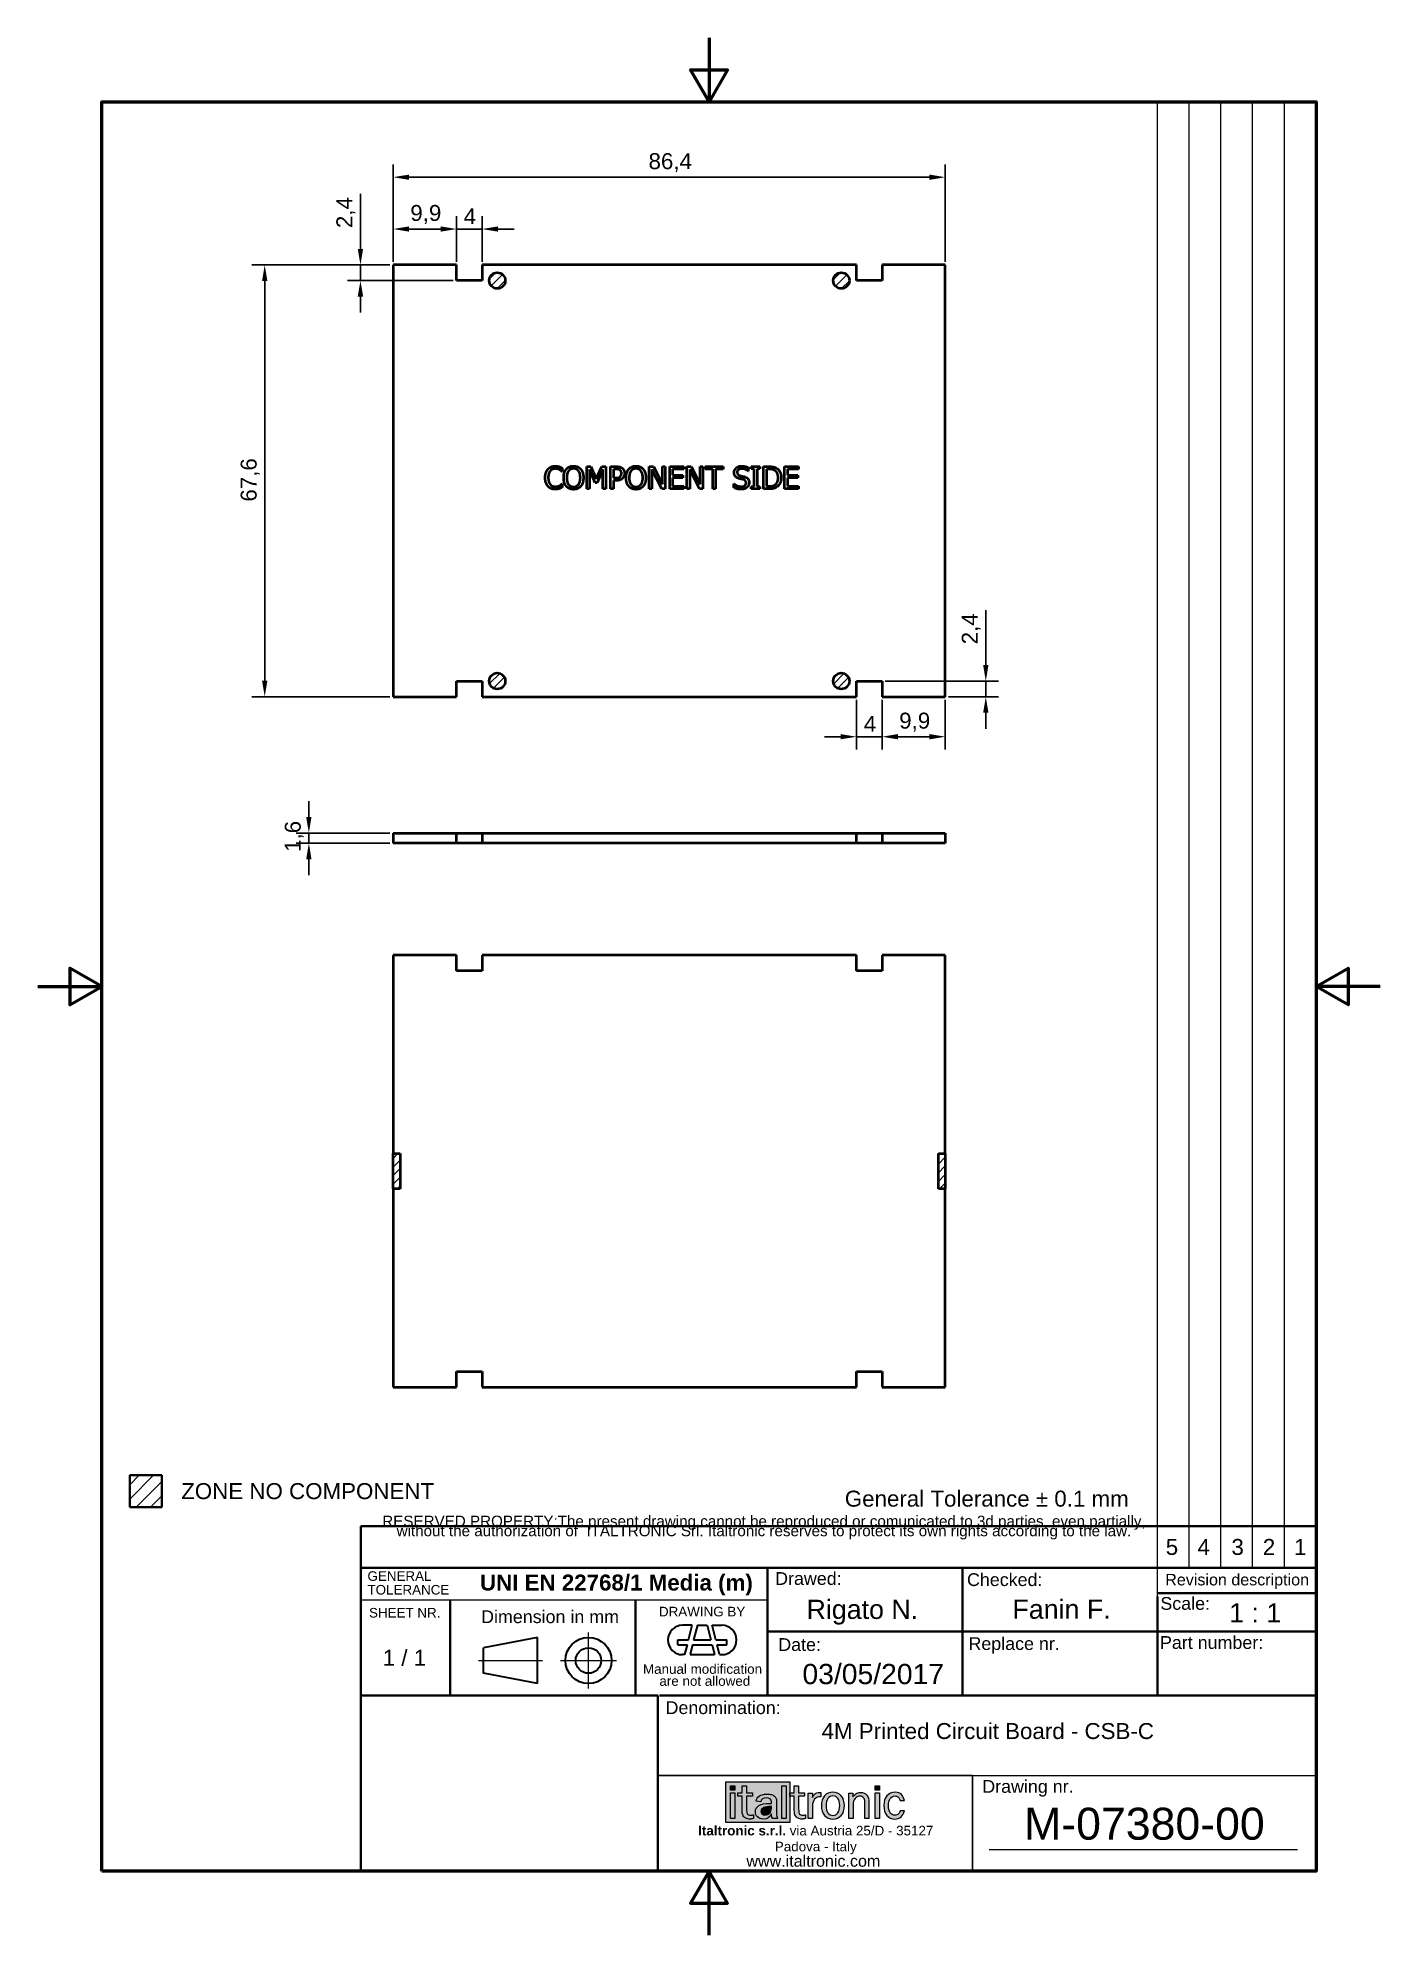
# Model space of a CAD drawing. Header units: millimetres. Extents: x 0 to 210, y 0 to 297.
import ezdxf
from ezdxf.enums import TextEntityAlignment as Align

# ---------------------------------------------------------------- set-up
doc = ezdxf.new("R2010")
doc.units = ezdxf.units.MM
doc.linetypes.add('CENTER', pattern=[50.8, 31.75, -6.35, 6.35, -6.35])
doc.layers.get('0').update_dxf_attribs({"lineweight": 25})
for name, color, linetype, lineweight in [('AM_0', 7, 'Continuous', 30), ('Bordo_0', 7, 'Continuous', 50), ('Geometria schizzo(ISO)', 7, 'Continuous', 35), ('Livello 1', 7, 'Continuous', 25), ('Simboli(ISO)', 7, 'Continuous', 25), ('Spigoli visibili(ISO)', 7, 'Continuous', 40), ('Tratteggio', 7, 'Continuous', 9)]:
    doc.layers.add(name, color=color, linetype=linetype, lineweight=lineweight)
doc.layers.add('AM_7', color=4, linetype='CENTER', lineweight=15, true_color=0x00ffff)
doc.layers.add('Quote(ISO)', color=8, linetype='Continuous', lineweight=18, true_color=0x808080)
doc.styles.add('Corrente-ISO', font='arial.ttf')
doc.styles.add('Federico-Quote', font='arial.ttf')
doc.styles.add('Gruppo1', font='arial.ttf')
doc.styles.get("Standard").update_dxf_attribs({"font": 'arial.ttf'})
doc.styles.add('Stile testo18', font='arial.ttf')
doc.styles.add('Stile testo42', font='arial.ttf')
doc.styles.add('Stile testo43', font='arial.ttf')
doc.styles.add('Stile testo76', font='arial.ttf')
doc.styles.add('Stile testo77', font='arial.ttf')
doc.styles.add('Stile testo92', font='arial.ttf')
doc.dimstyles.new('X.XXX', dxfattribs={"dimtxt": 2.5, "dimasz": 2.5, "dimexe": 2, "dimexo": 0.5, "dimgap": 0.762, "dimtad": 1, "dimdec": 1, "dimrnd": 1e-08, "dimtxsty": 'Federico-Quote', "dimcen": 0.09, "dimdle": 10, "dimclrd": 9, "dimclre": 9, "dimclrt": 8, "dimadec": 1, "dimazin": 2, "dimtfac": 1, "dimtmove": 0, "dimatfit": 3, "dimfxl": 1, "dimtolj": 1, "dimlwd": 25, "dimlwe": 25, "dimarcsym": 0})
pattern_1 = [(45, (0, 0), (-0.6735192, 0.6735192), [])]

msp = doc.modelspace()

# ---------------------------------------------------------------- texts
at = {"layer": 'Simboli(ISO)', "color": 7, "insert": (22.41, 70.75), "char_height": 2.5, "attachment_point": 1, "style": 'Corrente-ISO'}
msp.add_mtext('\\fArial|b0|i0;ZONE NO COMPONENT', dxfattribs=at)
at = {"layer": 'Simboli(ISO)', "color": 7, "insert": (126.25, 69.57), "char_height": 2.5, "width": 44.4188, "attachment_point": 1, "style": 'Corrente-ISO'}
msp.add_mtext('{\\fArial|b0|i0;General Tolerance ± 0.1 mm}', dxfattribs=at)

# ---------------------------------------------------------------- blocks, each defined once
blk = doc.blocks.new('Bordi Bordo di default')
at = {"layer": 'Bordo_0', "flags": 128}
for points in [[(105, 297), (105, 287), (102.11, 292), (107.89, 292), (105, 287)], [(10, 10), (10, 287), (200, 287), (200, 10), (10, 10)], [(0, 148.5), (10, 148.5), (5, 151.39), (5, 145.61), (10, 148.5)], [(210, 148.5), (200, 148.5), (205, 151.39), (205, 145.61), (200, 148.5)], [(105, 0), (105, 10), (102.11, 5), (107.89, 5), (105, 10)]]:
    blk.add_lwpolyline(points, dxfattribs=at)
blk = doc.blocks.new('Cartigli Italtronic_new')
at = {"layer": 'Tratteggio', "true_color": 0x00aeef}
h = blk.add_hatch(color=140, dxfattribs=at)
edge = h.paths.add_edge_path(flags=0)
edge.add_spline(control_points=[(199.46, 18.16), (199.24, 17.6), (198.81, 17.32), (198.19, 17.32), (197.82, 17.32), (197.52, 17.43), (197.29, 17.65)], knot_values=[2, 2, 2, 2, 3, 3, 3, 4, 4, 4, 4], degree=3, periodic=0)
edge.add_spline(control_points=[(197.29, 17.65), (197.06, 17.87), (196.95, 18.14), (196.95, 18.47), (196.95, 19.33), (197.71, 19.76), (199.22, 19.76), (199.28, 19.76), (199.36, 19.76), (199.46, 19.75)], knot_values=[4, 4, 4, 4, 5, 5, 5, 6, 6, 6, 7, 7, 7, 7], degree=3, periodic=0)
edge.add_line((199.46, 19.75), (199.46, 20.04))
edge.add_spline(control_points=[(199.46, 20.04), (199.46, 20.42), (199.2, 20.62), (198.67, 20.62), (198.15, 20.62), (197.86, 20.42), (197.79, 20.04)], knot_values=[8, 8, 8, 8, 9, 9, 9, 10, 10, 10, 10], degree=3, periodic=0)
edge.add_line((197.79, 20.04), (197.07, 20.14))
edge.add_spline(control_points=[(197.07, 20.14), (197.11, 20.45), (197.27, 20.71), (197.55, 20.91)], knot_values=[11, 11, 11, 11, 12, 12, 12, 12], degree=3, periodic=0)
edge.add_spline(control_points=[(197.55, 20.91), (197.83, 21.11), (198.24, 21.21), (198.78, 21.21), (199.07, 21.21), (199.3, 21.19), (199.49, 21.14)], knot_values=[12, 12, 12, 12, 13, 13, 13, 14, 14, 14, 14], degree=3, periodic=0)
edge.add_spline(control_points=[(199.49, 21.14), (199.67, 21.09), (199.82, 21.01), (199.95, 20.89)], knot_values=[14, 14, 14, 14, 15, 15, 15, 15], degree=3, periodic=0)
edge.add_spline(control_points=[(199.95, 20.89), (200.08, 20.78), (200.16, 20.66), (200.21, 20.52)], knot_values=[15, 15, 15, 15, 16, 16, 16, 16], degree=3, periodic=0)
edge.add_spline(control_points=[(200.21, 20.52), (200.26, 20.39), (200.28, 20.16), (200.28, 19.84)], knot_values=[16, 16, 16, 16, 17, 17, 17, 17], degree=3, periodic=0)
edge.add_line((200.28, 19.84), (200.28, 18.16))
edge.add_spline(control_points=[(200.28, 18.16), (200.28, 17.91), (200.32, 17.66), (200.4, 17.4)], knot_values=[18, 18, 18, 18, 19, 19, 19, 19], degree=3, periodic=0)
edge.add_line((200.4, 17.4), (199.59, 17.4))
edge.add_spline(control_points=[(199.59, 17.4), (199.52, 17.63), (199.48, 17.88), (199.46, 18.16)], knot_values=[1, 1, 1, 1, 2, 2, 2, 2], degree=3, periodic=0)
edge = h.paths.add_edge_path(flags=0)
edge.add_spline(control_points=[(194.93, 18.15), (194.91, 18.3), (194.89, 18.55), (194.89, 18.92)], knot_values=[2, 2, 2, 2, 3, 3, 3, 3], degree=3, periodic=0)
edge.add_line((194.89, 18.92), (194.89, 20.9))
edge.add_line((194.89, 20.9), (194.21, 20.9))
edge.add_line((194.21, 20.9), (194.21, 21.41))
edge.add_line((194.21, 21.41), (194.89, 21.41))
edge.add_line((194.89, 21.41), (194.89, 22.53))
edge.add_line((194.89, 22.53), (195.57, 22.53))
edge.add_line((195.57, 22.53), (195.57, 21.41))
edge.add_line((195.57, 21.41), (196.5, 21.41))
edge.add_line((196.5, 21.41), (196.5, 20.9))
edge.add_line((196.5, 20.9), (195.57, 20.9))
edge.add_line((195.57, 20.9), (195.57, 18.91))
edge.add_spline(control_points=[(195.57, 18.91), (195.57, 18.48), (195.62, 18.2), (195.71, 18.09)], knot_values=[14, 14, 14, 14, 15, 15, 15, 15], degree=3, periodic=0)
edge.add_spline(control_points=[(195.71, 18.09), (195.79, 17.98), (195.94, 17.92), (196.19, 17.92)], knot_values=[15, 15, 15, 15, 16, 16, 16, 16], degree=3, periodic=0)
edge.add_spline(control_points=[(196.19, 17.92), (196.27, 17.92), (196.34, 17.92), (196.4, 17.93)], knot_values=[16, 16, 16, 16, 17, 17, 17, 17], degree=3, periodic=0)
edge.add_spline(control_points=[(196.4, 17.93), (196.46, 17.94), (196.52, 17.95), (196.58, 17.96)], knot_values=[17, 17, 17, 17, 18, 18, 18, 18], degree=3, periodic=0)
edge.add_line((196.58, 17.96), (196.64, 17.98))
edge.add_line((196.64, 17.98), (196.64, 17.4))
edge.add_line((196.64, 17.4), (196.6, 17.39))
edge.add_spline(control_points=[(196.6, 17.39), (196.52, 17.37), (196.43, 17.35), (196.35, 17.34)], knot_values=[21, 21, 21, 21, 22, 22, 22, 22], degree=3, periodic=0)
edge.add_spline(control_points=[(196.35, 17.34), (196.27, 17.33), (196.19, 17.32), (196.11, 17.32), (195.86, 17.32), (195.66, 17.36), (195.49, 17.44)], knot_values=[22, 22, 22, 22, 23, 23, 23, 24, 24, 24, 24], degree=3, periodic=0)
edge.add_spline(control_points=[(195.49, 17.44), (195.32, 17.52), (195.17, 17.64), (195.06, 17.81)], knot_values=[0, 0, 0, 0, 1, 1, 1, 1], degree=3, periodic=0)
edge.add_spline(control_points=[(195.06, 17.81), (195, 17.9), (194.96, 18.01), (194.93, 18.15)], knot_values=[1, 1, 1, 1, 2, 2, 2, 2], degree=3, periodic=0)
h.paths.add_polyline_path([(201.77, 17.39), (201.09, 17.39), (201.09, 22.52), (201.77, 22.52)], flags=0)
h.paths.add_polyline_path([(193.04, 21.45), (193.73, 21.45), (193.73, 17.39), (193.04, 17.39)], flags=0)
h.paths.add_polyline_path([(193.04, 22.53), (193.73, 22.53), (193.73, 21.85), (193.04, 21.85)], flags=0)
h.paths.add_polyline_path([(192.34, 23.15), (202.37, 23.15), (202.37, 16.79), (192.34, 16.79)])
at = {"layer": 'Tratteggio'}
for color, points in [(7, [(193.04, 22.53), (193.73, 22.53), (193.73, 21.85), (193.04, 21.85)]), (7, [(193.04, 21.45), (193.73, 21.45), (193.73, 17.39), (193.04, 17.39)]), (7, [(201.09, 17.39), (201.77, 17.39), (201.77, 22.52), (201.09, 22.52)]), (256, [(215.69, 21.85), (216.38, 21.85), (216.38, 22.53), (215.69, 22.53)]), (256, [(215.69, 17.39), (216.38, 17.39), (216.38, 21.45), (215.69, 21.45)])]:
    blk.add_hatch(color=color, dxfattribs=at).paths.add_polyline_path(points)
h = blk.add_hatch(color=7, dxfattribs=at)
edge = h.paths.add_edge_path()
edge.add_spline(control_points=[(194.93, 18.15), (194.91, 18.3), (194.89, 18.55), (194.89, 18.92)], knot_values=[2, 2, 2, 2, 3, 3, 3, 3], degree=3, periodic=0)
edge.add_line((194.89, 18.92), (194.89, 20.9))
edge.add_line((194.89, 20.9), (194.21, 20.9))
edge.add_line((194.21, 20.9), (194.21, 21.41))
edge.add_line((194.21, 21.41), (194.89, 21.41))
edge.add_line((194.89, 21.41), (194.89, 22.53))
edge.add_line((194.89, 22.53), (195.57, 22.53))
edge.add_line((195.57, 22.53), (195.57, 21.41))
edge.add_line((195.57, 21.41), (196.5, 21.41))
edge.add_line((196.5, 21.41), (196.5, 20.9))
edge.add_line((196.5, 20.9), (195.57, 20.9))
edge.add_line((195.57, 20.9), (195.57, 18.91))
edge.add_spline(control_points=[(195.57, 18.91), (195.57, 18.48), (195.62, 18.2), (195.71, 18.09)], knot_values=[14, 14, 14, 14, 15, 15, 15, 15], degree=3, periodic=0)
edge.add_spline(control_points=[(195.71, 18.09), (195.79, 17.98), (195.94, 17.92), (196.19, 17.92)], knot_values=[15, 15, 15, 15, 16, 16, 16, 16], degree=3, periodic=0)
edge.add_spline(control_points=[(196.19, 17.92), (196.27, 17.92), (196.34, 17.92), (196.4, 17.93)], knot_values=[16, 16, 16, 16, 17, 17, 17, 17], degree=3, periodic=0)
edge.add_spline(control_points=[(196.4, 17.93), (196.46, 17.94), (196.52, 17.95), (196.58, 17.96)], knot_values=[17, 17, 17, 17, 18, 18, 18, 18], degree=3, periodic=0)
edge.add_line((196.58, 17.96), (196.64, 17.98))
edge.add_line((196.64, 17.98), (196.64, 17.4))
edge.add_line((196.64, 17.4), (196.6, 17.39))
edge.add_spline(control_points=[(196.6, 17.39), (196.52, 17.37), (196.43, 17.35), (196.35, 17.34)], knot_values=[21, 21, 21, 21, 22, 22, 22, 22], degree=3, periodic=0)
edge.add_spline(control_points=[(196.35, 17.34), (196.27, 17.33), (196.19, 17.32), (196.11, 17.32), (195.86, 17.32), (195.66, 17.36), (195.49, 17.44)], knot_values=[22, 22, 22, 22, 23, 23, 23, 24, 24, 24, 24], degree=3, periodic=0)
edge.add_spline(control_points=[(195.49, 17.44), (195.32, 17.52), (195.17, 17.64), (195.06, 17.81)], knot_values=[0, 0, 0, 0, 1, 1, 1, 1], degree=3, periodic=0)
edge.add_spline(control_points=[(195.06, 17.81), (195, 17.9), (194.96, 18.01), (194.93, 18.15)], knot_values=[1, 1, 1, 1, 2, 2, 2, 2], degree=3, periodic=0)
h = blk.add_hatch(color=7, dxfattribs=at)
edge = h.paths.add_edge_path(flags=0)
edge.add_spline(control_points=[(197.99, 18.12), (197.88, 18.23), (197.82, 18.37), (197.82, 18.52), (197.82, 19.04), (198.37, 19.3), (199.46, 19.3)], knot_values=[-2, -2, -2, -2, -1, -1, -1, 0, 0, 0, 0], degree=3, periodic=0)
edge.add_line((199.46, 19.3), (199.46, 18.96))
edge.add_spline(control_points=[(199.46, 18.96), (199.46, 18.7), (199.38, 18.47), (199.21, 18.26)], knot_values=[-5, -5, -5, -5, -4, -4, -4, -4], degree=3, periodic=0)
edge.add_spline(control_points=[(199.21, 18.26), (199.05, 18.06), (198.81, 17.96), (198.48, 17.96), (198.26, 17.96), (198.1, 18.02), (197.99, 18.12)], knot_values=[-4, -4, -4, -4, -3, -3, -3, -2, -2, -2, -2], degree=3, periodic=0)
edge = h.paths.add_edge_path()
edge.add_spline(control_points=[(199.46, 18.16), (199.24, 17.6), (198.81, 17.32), (198.19, 17.32), (197.82, 17.32), (197.52, 17.43), (197.29, 17.65)], knot_values=[2, 2, 2, 2, 3, 3, 3, 4, 4, 4, 4], degree=3, periodic=0)
edge.add_spline(control_points=[(197.29, 17.65), (197.06, 17.87), (196.95, 18.14), (196.95, 18.47), (196.95, 19.33), (197.71, 19.76), (199.22, 19.76), (199.28, 19.76), (199.36, 19.76), (199.46, 19.75)], knot_values=[4, 4, 4, 4, 5, 5, 5, 6, 6, 6, 7, 7, 7, 7], degree=3, periodic=0)
edge.add_line((199.46, 19.75), (199.46, 20.04))
edge.add_spline(control_points=[(199.46, 20.04), (199.46, 20.42), (199.2, 20.62), (198.67, 20.62), (198.15, 20.62), (197.86, 20.42), (197.79, 20.04)], knot_values=[8, 8, 8, 8, 9, 9, 9, 10, 10, 10, 10], degree=3, periodic=0)
edge.add_line((197.79, 20.04), (197.07, 20.14))
edge.add_spline(control_points=[(197.07, 20.14), (197.11, 20.45), (197.27, 20.71), (197.55, 20.91)], knot_values=[11, 11, 11, 11, 12, 12, 12, 12], degree=3, periodic=0)
edge.add_spline(control_points=[(197.55, 20.91), (197.83, 21.11), (198.24, 21.21), (198.78, 21.21), (199.07, 21.21), (199.3, 21.19), (199.49, 21.14)], knot_values=[12, 12, 12, 12, 13, 13, 13, 14, 14, 14, 14], degree=3, periodic=0)
edge.add_spline(control_points=[(199.49, 21.14), (199.67, 21.09), (199.82, 21.01), (199.95, 20.89)], knot_values=[14, 14, 14, 14, 15, 15, 15, 15], degree=3, periodic=0)
edge.add_spline(control_points=[(199.95, 20.89), (200.08, 20.78), (200.16, 20.66), (200.21, 20.52)], knot_values=[15, 15, 15, 15, 16, 16, 16, 16], degree=3, periodic=0)
edge.add_spline(control_points=[(200.21, 20.52), (200.26, 20.39), (200.28, 20.16), (200.28, 19.84)], knot_values=[16, 16, 16, 16, 17, 17, 17, 17], degree=3, periodic=0)
edge.add_line((200.28, 19.84), (200.28, 18.16))
edge.add_spline(control_points=[(200.28, 18.16), (200.28, 17.91), (200.32, 17.66), (200.4, 17.4)], knot_values=[18, 18, 18, 18, 19, 19, 19, 19], degree=3, periodic=0)
edge.add_line((200.4, 17.4), (199.59, 17.4))
edge.add_spline(control_points=[(199.59, 17.4), (199.52, 17.63), (199.48, 17.88), (199.46, 18.16)], knot_values=[1, 1, 1, 1, 2, 2, 2, 2], degree=3, periodic=0)
h = blk.add_hatch(color=256, dxfattribs=at)
edge = h.paths.add_edge_path()
edge.add_spline(control_points=[(203.09, 18.15), (203.06, 18.3), (203.05, 18.55), (203.05, 18.92)], knot_values=[2, 2, 2, 2, 3, 3, 3, 3], degree=3, periodic=0)
edge.add_line((203.05, 18.92), (203.05, 20.9))
edge.add_line((203.05, 20.9), (202.37, 20.9))
edge.add_line((202.37, 20.9), (202.37, 21.41))
edge.add_line((202.37, 21.41), (203.05, 21.41))
edge.add_line((203.05, 21.41), (203.05, 22.53))
edge.add_line((203.05, 22.53), (203.73, 22.53))
edge.add_line((203.73, 22.53), (203.73, 21.41))
edge.add_line((203.73, 21.41), (204.66, 21.41))
edge.add_line((204.66, 21.41), (204.66, 20.9))
edge.add_line((204.66, 20.9), (203.73, 20.9))
edge.add_line((203.73, 20.9), (203.73, 18.91))
edge.add_spline(control_points=[(203.73, 18.91), (203.73, 18.48), (203.78, 18.2), (203.86, 18.09)], knot_values=[14, 14, 14, 14, 15, 15, 15, 15], degree=3, periodic=0)
edge.add_spline(control_points=[(203.86, 18.09), (203.95, 17.98), (204.1, 17.92), (204.35, 17.92)], knot_values=[15, 15, 15, 15, 16, 16, 16, 16], degree=3, periodic=0)
edge.add_spline(control_points=[(204.35, 17.92), (204.43, 17.92), (204.5, 17.92), (204.56, 17.93)], knot_values=[16, 16, 16, 16, 17, 17, 17, 17], degree=3, periodic=0)
edge.add_spline(control_points=[(204.56, 17.93), (204.62, 17.94), (204.68, 17.95), (204.74, 17.96)], knot_values=[17, 17, 17, 17, 18, 18, 18, 18], degree=3, periodic=0)
edge.add_line((204.74, 17.96), (204.8, 17.98))
edge.add_line((204.8, 17.98), (204.8, 17.4))
edge.add_line((204.8, 17.4), (204.76, 17.39))
edge.add_spline(control_points=[(204.76, 17.39), (204.67, 17.37), (204.59, 17.35), (204.51, 17.34)], knot_values=[21, 21, 21, 21, 22, 22, 22, 22], degree=3, periodic=0)
edge.add_spline(control_points=[(204.51, 17.34), (204.42, 17.33), (204.34, 17.32), (204.26, 17.32), (204.02, 17.32), (203.81, 17.36), (203.64, 17.44)], knot_values=[22, 22, 22, 22, 23, 23, 23, 24, 24, 24, 24], degree=3, periodic=0)
edge.add_spline(control_points=[(203.64, 17.44), (203.47, 17.52), (203.33, 17.64), (203.22, 17.81)], knot_values=[0, 0, 0, 0, 1, 1, 1, 1], degree=3, periodic=0)
edge.add_spline(control_points=[(203.22, 17.81), (203.16, 17.9), (203.11, 18.01), (203.09, 18.15)], knot_values=[1, 1, 1, 1, 2, 2, 2, 2], degree=3, periodic=0)
h = blk.add_hatch(color=256, dxfattribs=at)
edge = h.paths.add_edge_path()
edge.add_line((205.22, 17.4), (205.9, 17.4))
edge.add_line((205.9, 17.4), (205.9, 19.4))
edge.add_spline(control_points=[(205.9, 19.4), (205.9, 19.84), (206.01, 20.18), (206.22, 20.43)], knot_values=[17, 17, 17, 17, 18, 18, 18, 18], degree=3, periodic=0)
edge.add_spline(control_points=[(206.22, 20.43), (206.43, 20.68), (206.71, 20.8), (207.08, 20.8)], knot_values=[16, 16, 16, 16, 17, 17, 17, 17], degree=3, periodic=0)
edge.add_line((207.08, 20.8), (207.22, 20.8))
edge.add_line((207.22, 20.8), (207.22, 21.48))
edge.add_line((207.22, 21.48), (207.17, 21.48))
edge.add_spline(control_points=[(207.17, 21.48), (207.17, 21.48), (207.17, 21.48), (207.16, 21.48)], knot_values=[11, 11, 11, 11, 12, 12, 12, 12], degree=3, periodic=0)
edge.add_spline(control_points=[(207.16, 21.48), (207.07, 21.49), (207.01, 21.49), (206.96, 21.49)], knot_values=[10, 10, 10, 10, 11, 11, 11, 11], degree=3, periodic=0)
edge.add_spline(control_points=[(206.96, 21.49), (206.68, 21.49), (206.44, 21.41), (206.25, 21.24)], knot_values=[9, 9, 9, 9, 10, 10, 10, 10], degree=3, periodic=0)
edge.add_spline(control_points=[(206.25, 21.24), (206.1, 21.11), (205.97, 20.93), (205.87, 20.71)], knot_values=[8, 8, 8, 8, 9, 9, 9, 9], degree=3, periodic=0)
edge.add_line((205.87, 20.71), (205.87, 21.38))
edge.add_line((205.87, 21.38), (205.22, 21.38))
edge.add_line((205.22, 21.38), (205.22, 17.4))
h = blk.add_hatch(color=256, dxfattribs=at)
edge = h.paths.add_edge_path(flags=0)
edge.add_spline(control_points=[(209.86, 18.31), (210.06, 18.58), (210.16, 18.95), (210.16, 19.42), (210.16, 19.9), (210.06, 20.27), (209.87, 20.54), (209.67, 20.81), (209.41, 20.94), (209.08, 20.94), (208.75, 20.94), (208.49, 20.81), (208.3, 20.54), (208.11, 20.27), (208.01, 19.9), (208.01, 19.42), (208.01, 18.94), (208.11, 18.57), (208.31, 18.3), (208.5, 18.03), (208.75, 17.9), (209.08, 17.9), (209.41, 17.9), (209.67, 18.04), (209.86, 18.31)], knot_values=[0, 0, 0, 0, 1, 1, 1, 2, 2, 2, 3, 3, 3, 4, 4, 4, 5, 5, 5, 6, 6, 6, 7, 7, 7, 8, 8, 8, 8], degree=3, periodic=0)
edge = h.paths.add_edge_path()
edge.add_spline(control_points=[(207.78, 20.94), (207.45, 20.56), (207.29, 20.05), (207.29, 19.42)], knot_values=[2, 2, 2, 2, 3, 3, 3, 3], degree=3, periodic=0)
edge.add_spline(control_points=[(207.29, 19.42), (207.29, 18.8), (207.45, 18.29), (207.78, 17.9)], knot_values=[3, 3, 3, 3, 4, 4, 4, 4], degree=3, periodic=0)
edge.add_spline(control_points=[(207.78, 17.9), (208.11, 17.52), (208.55, 17.32), (209.08, 17.32)], knot_values=[4, 4, 4, 4, 5, 5, 5, 5], degree=3, periodic=0)
edge.add_line((209.08, 17.32), (209.09, 17.32))
edge.add_spline(control_points=[(209.09, 17.32), (209.62, 17.32), (210.06, 17.52), (210.4, 17.9)], knot_values=[6, 6, 6, 6, 7, 7, 7, 7], degree=3, periodic=0)
edge.add_spline(control_points=[(210.4, 17.9), (210.73, 18.29), (210.89, 18.8), (210.89, 19.42)], knot_values=[7, 7, 7, 7, 8, 8, 8, 8], degree=3, periodic=0)
edge.add_spline(control_points=[(210.89, 19.42), (210.89, 20.05), (210.73, 20.56), (210.4, 20.94)], knot_values=[8, 8, 8, 8, 9, 9, 9, 9], degree=3, periodic=0)
edge.add_spline(control_points=[(210.4, 20.94), (210.07, 21.33), (209.62, 21.52), (209.08, 21.52)], knot_values=[0, 0, 0, 0, 1, 1, 1, 1], degree=3, periodic=0)
edge.add_spline(control_points=[(209.08, 21.52), (208.55, 21.52), (208.11, 21.32), (207.78, 20.94)], knot_values=[1, 1, 1, 1, 2, 2, 2, 2], degree=3, periodic=0)
h = blk.add_hatch(color=256, dxfattribs=at)
edge = h.paths.add_edge_path()
edge.add_line((214.07, 19.96), (214.07, 17.4))
edge.add_line((214.07, 17.4), (214.73, 17.4))
edge.add_line((214.73, 17.4), (214.73, 19.91))
edge.add_spline(control_points=[(214.73, 19.91), (214.73, 20.42), (214.62, 20.81), (214.4, 21.08)], knot_values=[18, 18, 18, 18, 19, 19, 19, 19], degree=3, periodic=0)
edge.add_spline(control_points=[(214.4, 21.08), (214.17, 21.35), (213.84, 21.49), (213.42, 21.49)], knot_values=[17, 17, 17, 17, 18, 18, 18, 18], degree=3, periodic=0)
edge.add_spline(control_points=[(213.42, 21.49), (213.14, 21.49), (212.89, 21.42), (212.68, 21.28)], knot_values=[16, 16, 16, 16, 17, 17, 17, 17], degree=3, periodic=0)
edge.add_spline(control_points=[(212.68, 21.28), (212.5, 21.16), (212.34, 21), (212.2, 20.78)], knot_values=[15, 15, 15, 15, 16, 16, 16, 16], degree=3, periodic=0)
edge.add_line((212.2, 20.78), (212.2, 21.38))
edge.add_line((212.2, 21.38), (211.57, 21.38))
edge.add_line((211.57, 21.38), (211.57, 17.4))
edge.add_line((211.57, 17.4), (212.24, 17.4))
edge.add_line((212.24, 17.4), (212.24, 19.6))
edge.add_spline(control_points=[(212.24, 19.6), (212.24, 19.98), (212.34, 20.29), (212.55, 20.54)], knot_values=[4, 4, 4, 4, 5, 5, 5, 5], degree=3, periodic=0)
edge.add_spline(control_points=[(212.55, 20.54), (212.76, 20.79), (213.01, 20.91), (213.32, 20.91)], knot_values=[3, 3, 3, 3, 4, 4, 4, 4], degree=3, periodic=0)
edge.add_spline(control_points=[(213.32, 20.91), (213.56, 20.91), (213.74, 20.83), (213.87, 20.66)], knot_values=[2, 2, 2, 2, 3, 3, 3, 3], degree=3, periodic=0)
edge.add_spline(control_points=[(213.87, 20.66), (214.01, 20.5), (214.07, 20.27), (214.07, 19.96)], knot_values=[1, 1, 1, 1, 2, 2, 2, 2], degree=3, periodic=0)
h = blk.add_hatch(color=256, dxfattribs=at)
edge = h.paths.add_edge_path()
edge.add_spline(control_points=[(219.36, 18.15), (219.2, 18), (219.01, 17.92), (218.78, 17.92)], knot_values=[1, 1, 1, 1, 2, 2, 2, 2], degree=3, periodic=0)
edge.add_spline(control_points=[(218.78, 17.92), (218.48, 17.92), (218.25, 18.05), (218.06, 18.32)], knot_values=[2, 2, 2, 2, 3, 3, 3, 3], degree=3, periodic=0)
edge.add_spline(control_points=[(218.06, 18.32), (217.88, 18.59), (217.78, 18.95), (217.78, 19.42), (217.78, 19.89), (217.88, 20.26), (218.07, 20.53)], knot_values=[3, 3, 3, 3, 4, 4, 4, 5, 5, 5, 5], degree=3, periodic=0)
edge.add_spline(control_points=[(218.07, 20.53), (218.26, 20.81), (218.5, 20.94), (218.8, 20.94)], knot_values=[5, 5, 5, 5, 6, 6, 6, 6], degree=3, periodic=0)
edge.add_spline(control_points=[(218.8, 20.94), (219.02, 20.94), (219.21, 20.86), (219.37, 20.69)], knot_values=[6, 6, 6, 6, 7, 7, 7, 7], degree=3, periodic=0)
edge.add_spline(control_points=[(219.37, 20.69), (219.48, 20.57), (219.56, 20.42), (219.61, 20.24)], knot_values=[7, 7, 7, 7, 8, 8, 8, 8], degree=3, periodic=0)
edge.add_line((219.61, 20.24), (220.28, 20.24))
edge.add_spline(control_points=[(220.28, 20.24), (220.2, 20.61), (220.05, 20.91), (219.83, 21.14)], knot_values=[9, 9, 9, 9, 10, 10, 10, 10], degree=3, periodic=0)
edge.add_spline(control_points=[(219.83, 21.14), (219.57, 21.39), (219.24, 21.52), (218.85, 21.52)], knot_values=[10, 10, 10, 10, 11, 11, 11, 11], degree=3, periodic=0)
edge.add_spline(control_points=[(218.85, 21.52), (218.32, 21.52), (217.88, 21.32), (217.55, 20.94)], knot_values=[11, 11, 11, 11, 12, 12, 12, 12], degree=3, periodic=0)
edge.add_spline(control_points=[(217.55, 20.94), (217.22, 20.56), (217.06, 20.05), (217.06, 19.42)], knot_values=[12, 12, 12, 12, 13, 13, 13, 13], degree=3, periodic=0)
edge.add_spline(control_points=[(217.06, 19.42), (217.06, 18.79), (217.21, 18.28), (217.52, 17.9)], knot_values=[13, 13, 13, 13, 14, 14, 14, 14], degree=3, periodic=0)
edge.add_spline(control_points=[(217.52, 17.9), (217.83, 17.52), (218.25, 17.32), (218.76, 17.32)], knot_values=[14, 14, 14, 14, 15, 15, 15, 15], degree=3, periodic=0)
edge.add_line((218.76, 17.32), (218.76, 17.32))
edge.add_spline(control_points=[(218.76, 17.32), (219.17, 17.32), (219.51, 17.45), (219.78, 17.69)], knot_values=[16, 16, 16, 16, 17, 17, 17, 17], degree=3, periodic=0)
edge.add_spline(control_points=[(219.78, 17.69), (220.03, 17.91), (220.19, 18.22), (220.28, 18.6)], knot_values=[17, 17, 17, 17, 18, 18, 18, 18], degree=3, periodic=0)
edge.add_line((220.28, 18.6), (219.62, 18.6))
edge.add_spline(control_points=[(219.62, 18.6), (219.56, 18.42), (219.47, 18.27), (219.36, 18.15)], knot_values=[0, 0, 0, 0, 1, 1, 1, 1], degree=3, periodic=0)
at = {"layer": 'Tratteggio', "true_color": 0x00aeef}
h = blk.add_hatch(color=140, dxfattribs=at)
edge = h.paths.add_edge_path()
edge.add_spline(control_points=[(197.99, 18.12), (198.1, 18.02), (198.26, 17.96), (198.48, 17.96), (198.81, 17.96), (199.05, 18.06), (199.21, 18.26)], knot_values=[2, 2, 2, 2, 3, 3, 3, 4, 4, 4, 4], degree=3, periodic=0)
edge.add_spline(control_points=[(199.21, 18.26), (199.38, 18.47), (199.46, 18.7), (199.46, 18.96)], knot_values=[4, 4, 4, 4, 5, 5, 5, 5], degree=3, periodic=0)
edge.add_line((199.46, 18.96), (199.46, 19.3))
edge.add_spline(control_points=[(199.46, 19.3), (198.37, 19.3), (197.82, 19.04), (197.82, 18.52), (197.82, 18.37), (197.88, 18.23), (197.99, 18.12)], knot_values=[0, 0, 0, 0, 1, 1, 1, 2, 2, 2, 2], degree=3, periodic=0)
for p, q in [((181.7, 9.16), (181.7, 24.16)), ((230.94, 24.16), (181.7, 24.16)), ((230.94, 9.16), (230.94, 24.16)), ((181.7, 9.16), (230.94, 9.16))]:
    blk.add_line(p, q)
at = {"layer": 'AM_0', "lineweight": 15}
for p, q in [((284.7, 286.16), (259.86, 286.16)), ((259.86, 57.39), (259.86, 286.16)), ((264.83, 56.66), (264.83, 286.16)), ((269.8, 56.66), (269.8, 286.16)), ((274.76, 56.66), (274.76, 286.16)), ((279.73, 56.66), (279.73, 286.16)), ((284.7, 286.16), (284.7, 9.16)), ((259.86, 52.16), (259.86, 65.96)), ((181.7, 24.16), (284.7, 24.16)), ((230.95, 9.16), (230.95, 24.16)), ((233.55, 12.53), (281.8, 12.53)), ((284.6, 9.16), (135.2, 9.16))]:
    blk.add_line(p, q, dxfattribs=at)
at = {"layer": 'AM_0', "linetype": 'Continuous', "lineweight": 30}
for p, q in [((187.09, 47.66), (185.57, 47.66)), ((186.51, 45.36), (187.09, 47.66)), ((187.88, 47.66), (187.3, 45.36)), ((187.88, 47.66), (189.41, 47.66)), ((189.41, 47.66), (189.99, 45.36)), ((190.21, 47.66), (191.72, 47.66)), ((190.78, 45.36), (190.21, 47.66)), ((184.81, 45.36), (186.51, 45.36)), ((184.81, 44.59), (184.81, 45.36)), ((184.81, 44.59), (186.32, 44.59)), ((185.93, 43.06), (186.32, 44.59)), ((187.11, 44.59), (186.73, 43.06)), ((187.11, 44.59), (190.18, 44.59)), ((187.3, 45.36), (189.99, 45.36)), ((190.18, 44.59), (190.57, 43.06)), ((190.78, 45.36), (192.49, 45.36)), ((191.36, 43.06), (190.97, 44.59)), ((190.97, 44.59), (192.49, 44.59)), ((192.49, 44.59), (192.49, 45.36)), ((185.93, 43.06), (185.57, 43.06)), ((186.73, 43.06), (190.57, 43.06)), ((191.36, 43.06), (191.72, 43.06))]:
    blk.add_line(p, q, dxfattribs=at)
at = {"layer": 'AM_0'}
for p, q in [((162.84, 45.74), (154.43, 44.14)), ((162.84, 38.54), (162.84, 45.74)), ((154.43, 40.14), (154.43, 44.14)), ((162.84, 38.54), (154.43, 40.14))]:
    blk.add_line(p, q, dxfattribs=at)
for radius in [3.6, 2]:
    blk.add_circle((170.84, 42.14), radius, dxfattribs=at)
at = {"layer": 'AM_0', "linetype": 'Continuous', "lineweight": 30}
for centre, start, end in [((185.57, 45.36), 90, 270), ((191.72, 45.36), 270, 90)]:
    blk.add_arc(centre, 2.3, start, end, dxfattribs=at)
at = {"layer": 'AM_7', "color": 7, "ltscale": 0.418}
for p, q in [((170.84, 37.74), (170.84, 46.54)), ((166.44, 42.14), (175.24, 42.14))]:
    blk.add_line(p, q, dxfattribs=at)
at = {"layer": 'AM_7', "color": 7, "ltscale": 0.380361}
blk.add_line((153.63, 42.14), (163.64, 42.14), dxfattribs=at)
at = {"layer": 'Geometria schizzo(ISO)'}
for p, q in [((135.2, 63.16), (259.86, 63.16)), ((135.2, 36.66), (135.2, 63.16)), ((259.86, 63.16), (284.7, 63.16)), ((198.86, 56.66), (135.2, 56.66)), ((198.86, 51.66), (198.86, 56.66)), ((198.86, 56.66), (259.86, 56.66)), ((229.36, 56.66), (229.36, 46.66)), ((259.86, 56.66), (284.7, 56.66)), ((149.2, 51.66), (149.2, 36.87)), ((178.2, 51.66), (178.2, 36.66)), ((198.86, 51.66), (198.86, 36.66)), ((259.86, 52.66), (284.7, 52.66)), ((259.86, 52.16), (259.86, 45.66)), ((198.86, 46.66), (284.7, 46.66)), ((229.36, 46.66), (229.36, 36.66)), ((259.86, 45.66), (259.86, 36.66)), ((135.2, 36.66), (166.7, 36.66)), ((135.2, 36.66), (135.2, 9.16)), ((166.7, 36.66), (181.7, 36.66)), ((181.7, 36.66), (181.7, 9.16)), ((181.95, 36.66), (284.7, 36.66))]:
    blk.add_line(p, q, dxfattribs=at)
at = {"layer": 'Geometria schizzo(ISO)', "lineweight": 15}
blk.add_line((135.2, 51.66), (198.86, 51.66), dxfattribs=at)
at = {"layer": 'Livello 1', "lineweight": 5}
for p, q in [((192.34, 16.79), (192.34, 23.15)), ((192.34, 23.15), (202.37, 23.15)), ((193.04, 21.85), (193.04, 22.53)), ((193.04, 22.53), (193.73, 22.53)), ((193.09, 21.85), (193.04, 21.85)), ((193.04, 17.39), (193.04, 21.45)), ((193.04, 21.45), (193.73, 21.45)), ((193.73, 21.85), (193.09, 21.85)), ((193.73, 22.53), (193.73, 21.85)), ((193.73, 21.45), (193.73, 17.39)), ((194.21, 20.9), (194.21, 21.41)), ((194.21, 21.41), (194.89, 21.41)), ((194.89, 20.9), (194.21, 20.9)), ((194.89, 21.41), (194.89, 22.53)), ((194.89, 22.53), (195.57, 22.53)), ((194.89, 18.92), (194.89, 20.9)), ((195.57, 22.53), (195.57, 21.41)), ((195.57, 21.41), (196.5, 21.41)), ((196.5, 20.9), (195.57, 20.9)), ((195.57, 20.9), (195.57, 18.91)), ((196.5, 21.41), (196.5, 20.9)), ((201.09, 17.39), (201.09, 22.52)), ((201.09, 22.52), (201.77, 22.52)), ((201.77, 22.52), (201.77, 17.39)), ((202.37, 23.15), (202.37, 16.79)), ((202.37, 20.9), (202.37, 21.41)), ((202.37, 21.41), (203.05, 21.41)), ((203.05, 20.9), (202.37, 20.9)), ((203.05, 21.41), (203.05, 22.53)), ((203.05, 22.53), (203.73, 22.53)), ((203.05, 18.92), (203.05, 20.9)), ((203.73, 22.53), (203.73, 21.41)), ((203.73, 21.41), (204.66, 21.41)), ((204.66, 20.9), (203.73, 20.9)), ((203.73, 20.9), (203.73, 18.91)), ((204.66, 21.41), (204.66, 20.9)), ((205.22, 17.4), (205.22, 21.38)), ((205.22, 21.38), (205.87, 21.38)), ((205.87, 21.38), (205.87, 20.71)), ((207.17, 20.8), (207.08, 20.8)), ((207.17, 21.48), (207.22, 21.48)), ((207.22, 20.8), (207.17, 20.8)), ((207.22, 21.48), (207.22, 20.8)), ((211.57, 17.4), (211.57, 21.38)), ((211.57, 21.38), (212.2, 21.38)), ((212.2, 21.38), (212.2, 20.78)), ((215.69, 21.85), (215.69, 22.53)), ((215.69, 22.53), (216.38, 22.53)), ((215.74, 21.85), (215.69, 21.85)), ((215.69, 17.39), (215.69, 21.45)), ((215.69, 21.45), (216.38, 21.45)), ((215.74, 21.85), (215.74, 21.9)), ((215.74, 21.9), (215.79, 21.9)), ((215.79, 21.9), (215.74, 21.9)), ((215.74, 21.9), (215.74, 21.85)), ((216.38, 21.85), (215.74, 21.85)), ((216.38, 22.53), (216.38, 21.85)), ((216.38, 21.45), (216.38, 17.39)), ((196.58, 17.96), (196.64, 17.98)), ((196.64, 17.98), (196.64, 17.4)), ((197.79, 20.04), (197.07, 20.14)), ((199.46, 19.75), (199.46, 20.04)), ((199.46, 18.96), (199.46, 19.3)), ((200.28, 19.84), (200.28, 18.16)), ((204.74, 17.96), (204.8, 17.98)), ((204.8, 17.98), (204.8, 17.4)), ((205.9, 19.4), (205.9, 17.4)), ((212.24, 19.6), (212.24, 17.4)), ((214.07, 17.4), (214.07, 19.96)), ((214.73, 19.91), (214.73, 17.4)), ((219.61, 20.24), (220.28, 20.24)), ((220.28, 18.6), (219.62, 18.6)), ((202.37, 16.79), (192.34, 16.79)), ((193.09, 17.39), (193.04, 17.39)), ((193.73, 17.39), (193.09, 17.39)), ((196.64, 17.4), (196.6, 17.39)), ((200.4, 17.4), (199.59, 17.4)), ((201.14, 17.39), (201.09, 17.39)), ((201.14, 17.39), (201.14, 17.45)), ((201.14, 17.45), (201.18, 17.45)), ((201.18, 17.45), (201.14, 17.45)), ((201.14, 17.45), (201.14, 17.39)), ((201.77, 17.39), (201.14, 17.39)), ((204.8, 17.4), (204.76, 17.39)), ((205.26, 17.4), (205.22, 17.4)), ((205.26, 17.4), (205.26, 17.45)), ((205.26, 17.45), (205.31, 17.45)), ((205.31, 17.45), (205.26, 17.45)), ((205.26, 17.45), (205.26, 17.4)), ((205.9, 17.4), (205.26, 17.4)), ((209.08, 17.32), (209.09, 17.32)), ((211.62, 17.4), (211.57, 17.4)), ((211.62, 17.4), (211.62, 17.45)), ((211.62, 17.45), (211.67, 17.45)), ((211.67, 17.45), (211.62, 17.45)), ((211.62, 17.45), (211.62, 17.4)), ((212.24, 17.4), (211.62, 17.4)), ((214.73, 17.4), (214.07, 17.4)), ((215.74, 17.39), (215.69, 17.39)), ((215.74, 17.39), (215.74, 17.44)), ((215.74, 17.44), (215.79, 17.44)), ((215.79, 17.44), (215.74, 17.44)), ((215.74, 17.44), (215.74, 17.39)), ((216.38, 17.39), (215.74, 17.39)), ((218.76, 17.32), (218.76, 17.32))]:
    blk.add_line(p, q, dxfattribs=at)
for points in [[(197.07, 20.14), (197.11, 20.45), (197.27, 20.71), (197.55, 20.91)], [(199.49, 21.14), (199.67, 21.09), (199.82, 21.01), (199.95, 20.89)], [(199.95, 20.89), (200.08, 20.78), (200.16, 20.66), (200.21, 20.52)], [(205.87, 20.71), (205.97, 20.93), (206.1, 21.11), (206.25, 21.24)], [(207.08, 20.8), (206.71, 20.8), (206.43, 20.68), (206.22, 20.43)], [(206.25, 21.24), (206.44, 21.41), (206.68, 21.49), (206.96, 21.49)], [(206.96, 21.49), (207.01, 21.49), (207.07, 21.49), (207.16, 21.48)], [(207.16, 21.48), (207.17, 21.48), (207.17, 21.48), (207.17, 21.48)], [(207.78, 20.94), (207.45, 20.56), (207.29, 20.05), (207.29, 19.42)], [(209.08, 21.52), (208.55, 21.52), (208.11, 21.32), (207.78, 20.94)], [(210.4, 20.94), (210.07, 21.33), (209.62, 21.52), (209.08, 21.52)], [(210.89, 19.42), (210.89, 20.05), (210.73, 20.56), (210.4, 20.94)], [(212.2, 20.78), (212.34, 21), (212.5, 21.16), (212.68, 21.28)], [(213.32, 20.91), (213.01, 20.91), (212.76, 20.79), (212.55, 20.54)], [(212.68, 21.28), (212.89, 21.42), (213.14, 21.49), (213.42, 21.49)], [(213.87, 20.66), (213.74, 20.83), (213.56, 20.91), (213.32, 20.91)], [(213.42, 21.49), (213.84, 21.49), (214.17, 21.35), (214.4, 21.08)], [(214.4, 21.08), (214.62, 20.81), (214.73, 20.42), (214.73, 19.91)], [(217.55, 20.94), (217.22, 20.56), (217.06, 20.05), (217.06, 19.42)], [(218.85, 21.52), (218.32, 21.52), (217.88, 21.32), (217.55, 20.94)], [(218.07, 20.53), (218.26, 20.81), (218.5, 20.94), (218.8, 20.94)], [(218.8, 20.94), (219.02, 20.94), (219.21, 20.86), (219.37, 20.69)], [(219.83, 21.14), (219.57, 21.39), (219.24, 21.52), (218.85, 21.52)], [(220.28, 20.24), (220.2, 20.61), (220.05, 20.91), (219.83, 21.14)], [(194.93, 18.15), (194.91, 18.3), (194.89, 18.55), (194.89, 18.92)], [(195.06, 17.81), (195, 17.9), (194.96, 18.01), (194.93, 18.15)], [(195.57, 18.91), (195.57, 18.48), (195.62, 18.2), (195.71, 18.09)], [(195.71, 18.09), (195.79, 17.98), (195.94, 17.92), (196.19, 17.92)], [(196.19, 17.92), (196.27, 17.92), (196.34, 17.92), (196.4, 17.93)], [(196.4, 17.93), (196.46, 17.94), (196.52, 17.95), (196.58, 17.96)], [(199.21, 18.26), (199.38, 18.47), (199.46, 18.7), (199.46, 18.96)], [(199.59, 17.4), (199.52, 17.63), (199.48, 17.88), (199.46, 18.16)], [(200.21, 20.52), (200.26, 20.39), (200.28, 20.16), (200.28, 19.84)], [(200.28, 18.16), (200.28, 17.91), (200.32, 17.66), (200.4, 17.4)], [(203.09, 18.15), (203.06, 18.3), (203.05, 18.55), (203.05, 18.92)], [(203.22, 17.81), (203.16, 17.9), (203.11, 18.01), (203.09, 18.15)], [(203.73, 18.91), (203.73, 18.48), (203.78, 18.2), (203.86, 18.09)], [(203.86, 18.09), (203.95, 17.98), (204.1, 17.92), (204.35, 17.92)], [(204.35, 17.92), (204.43, 17.92), (204.5, 17.92), (204.56, 17.93)], [(204.56, 17.93), (204.62, 17.94), (204.68, 17.95), (204.74, 17.96)], [(206.22, 20.43), (206.01, 20.18), (205.9, 19.84), (205.9, 19.4)], [(207.29, 19.42), (207.29, 18.8), (207.45, 18.29), (207.78, 17.9)], [(207.78, 17.9), (208.11, 17.52), (208.55, 17.32), (209.08, 17.32)], [(209.09, 17.32), (209.62, 17.32), (210.06, 17.52), (210.4, 17.9)], [(210.4, 17.9), (210.73, 18.29), (210.89, 18.8), (210.89, 19.42)], [(212.55, 20.54), (212.34, 20.29), (212.24, 19.98), (212.24, 19.6)], [(214.07, 19.96), (214.07, 20.27), (214.01, 20.5), (213.87, 20.66)], [(217.06, 19.42), (217.06, 18.79), (217.21, 18.28), (217.52, 17.9)], [(217.52, 17.9), (217.83, 17.52), (218.25, 17.32), (218.76, 17.32)], [(218.78, 17.92), (218.48, 17.92), (218.25, 18.05), (218.06, 18.32)], [(219.36, 18.15), (219.2, 18), (219.01, 17.92), (218.78, 17.92)], [(219.62, 18.6), (219.56, 18.42), (219.47, 18.27), (219.36, 18.15)], [(219.37, 20.69), (219.48, 20.57), (219.56, 20.42), (219.61, 20.24)], [(219.78, 17.69), (220.03, 17.91), (220.19, 18.22), (220.28, 18.6)], [(195.49, 17.44), (195.32, 17.52), (195.17, 17.64), (195.06, 17.81)], [(196.6, 17.39), (196.52, 17.37), (196.43, 17.35), (196.35, 17.34)], [(203.64, 17.44), (203.47, 17.52), (203.33, 17.64), (203.22, 17.81)], [(204.76, 17.39), (204.67, 17.37), (204.59, 17.35), (204.51, 17.34)], [(218.76, 17.32), (219.17, 17.32), (219.51, 17.45), (219.78, 17.69)]]:
    blk.add_open_spline(points, degree=3, dxfattribs=at)
for points, knots in [([(197.55, 20.91), (197.83, 21.11), (198.24, 21.21), (198.78, 21.21), (199.07, 21.21), (199.3, 21.19), (199.49, 21.14)], [12, 12, 12, 12, 13, 13, 13, 14, 14, 14, 14]), ([(209.86, 18.31), (209.67, 18.04), (209.41, 17.9), (209.08, 17.9), (208.75, 17.9), (208.5, 18.03), (208.31, 18.3), (208.11, 18.57), (208.01, 18.94), (208.01, 19.42), (208.01, 19.9), (208.11, 20.27), (208.3, 20.54), (208.49, 20.81), (208.75, 20.94), (209.08, 20.94), (209.41, 20.94), (209.67, 20.81), (209.87, 20.54), (210.06, 20.27), (210.16, 19.9), (210.16, 19.42), (210.16, 18.95), (210.06, 18.58), (209.86, 18.31)], [0, 0, 0, 0, 1, 1, 1, 2, 2, 2, 3, 3, 3, 4, 4, 4, 5, 5, 5, 6, 6, 6, 7, 7, 7, 8, 8, 8, 8]), ([(197.29, 17.65), (197.06, 17.87), (196.95, 18.14), (196.95, 18.47), (196.95, 19.33), (197.71, 19.76), (199.22, 19.76), (199.28, 19.76), (199.36, 19.76), (199.46, 19.75)], [4, 4, 4, 4, 5, 5, 5, 6, 6, 6, 7, 7, 7, 7]), ([(199.46, 18.16), (199.24, 17.6), (198.81, 17.32), (198.19, 17.32), (197.82, 17.32), (197.52, 17.43), (197.29, 17.65)], [2, 2, 2, 2, 3, 3, 3, 4, 4, 4, 4]), ([(199.46, 20.04), (199.46, 20.42), (199.2, 20.62), (198.67, 20.62), (198.15, 20.62), (197.86, 20.42), (197.79, 20.04)], [8, 8, 8, 8, 9, 9, 9, 10, 10, 10, 10]), ([(199.46, 19.3), (198.37, 19.3), (197.82, 19.04), (197.82, 18.52), (197.82, 18.37), (197.88, 18.23), (197.99, 18.12)], [0, 0, 0, 0, 1, 1, 1, 2, 2, 2, 2]), ([(197.99, 18.12), (198.1, 18.02), (198.26, 17.96), (198.48, 17.96), (198.81, 17.96), (199.05, 18.06), (199.21, 18.26)], [2, 2, 2, 2, 3, 3, 3, 4, 4, 4, 4]), ([(218.06, 18.32), (217.88, 18.59), (217.78, 18.95), (217.78, 19.42), (217.78, 19.89), (217.88, 20.26), (218.07, 20.53)], [3, 3, 3, 3, 4, 4, 4, 5, 5, 5, 5]), ([(196.35, 17.34), (196.27, 17.33), (196.19, 17.32), (196.11, 17.32), (195.86, 17.32), (195.66, 17.36), (195.49, 17.44)], [22, 22, 22, 22, 23, 23, 23, 24, 24, 24, 24]), ([(204.51, 17.34), (204.42, 17.33), (204.34, 17.32), (204.26, 17.32), (204.02, 17.32), (203.81, 17.36), (203.64, 17.44)], [22, 22, 22, 22, 23, 23, 23, 24, 24, 24, 24])]:
    blk.add_open_spline(points, degree=3, knots=knots, dxfattribs=at)
at = {"color": 5, "true_color": 0x0000ff, "style": 'Stile testo43'}
for s, p in [('5', (261.17, 58.67)), ('4', (266.14, 58.67)), ('3', (271.45, 58.67)), ('2', (276.36, 58.67)), ('1', (281.25, 58.67))]:
    blk.add_text(s, height=2.5, dxfattribs=at).set_placement(p)
at = {"insert": (198.3, 66.33), "char_height": 3.1669, "width": 123.5662, "attachment_point": 2, "line_spacing_factor": 0.534655, "style": 'Gruppo1'}
blk.add_mtext('\\fArial|b0|i0;\\H1.7000;\\PRESERVED PROPERTY:The present drawing cannot be reproduced or comunicated to 3d parties, even partially, without the authorization of  ITALTRONIC Srl. Italtronic reserves to protect its own rights according to the law.', dxfattribs=at)
at = {"insert": (206.41, 16.26), "char_height": 1.5, "width": 41.1241, "attachment_point": 2, "line_spacing_factor": 0.996}
blk.add_mtext('\\fArial|b1|i0;\\H1.5000;Italtronic s.r.l.\\fArial|b0|i0;\\H1.5000; via Austria 25/D - 35127 Padova - Italy', dxfattribs=at)
at = {"insert": (195.55, 11.66), "char_height": 1.8, "attachment_point": 1, "line_spacing_factor": 0.2988}
blk.add_mtext('\\fArial|b0|i0;\\H1.8000;{www.italtronic.com}', dxfattribs=at)
at = {"layer": 'AM_0'}
for s, height, style, p in [('TOLERANCE', 1.5, 'Stile testo76', (136.26, 52.47)), ('GENERAL', 1.5, 'Stile testo76', (136.26, 54.61)), ('Drawed:', 2, 'Stile testo42', (200.05, 53.98)), ('Checked:', 2, 'Stile testo42', (230.07, 53.8)), ('Revision description', 1.8, 'Stile testo92', (261.09, 53.9)), ('DRAWING BY', 1.5, 'Stile testo76', (181.87, 49.05)), ('Scale:', 2, 'Stile testo42', (260.33, 50.08)), ('SHEET NR.', 1.5, 'Stile testo76', (136.5, 48.87)), ('Dimension in mm', 2, 'Stile testo42', (154.04, 48)), ('Date:', 2, 'Stile testo42', (200.54, 43.64)), ('Replace nr.', 2, 'Stile testo42', (230.3, 43.79)), ('Part number:', 2, 'Stile testo42', (260.27, 43.96)), ('Manual modification', 1.5, 'Stile testo76', (179.37, 40.06)), ('are not allowed', 1.5, 'Stile testo76', (181.94, 38.18)), ('Denomination:', 2, 'Stile testo42', (182.9, 33.76)), ('Drawing nr.', 2, 'Stile testo42', (232.46, 21.43))]:
    blk.add_text(s, height=height, dxfattribs=dict(at, style=style)).set_placement(p)
at = {"layer": 'AM_0', "style": 'Stile testo43'}
blk.add_text('1 / 1 ', height=2.5, dxfattribs=at).set_placement((142.53, 42.58), align=Align.MIDDLE_CENTER)
blk.add_text('4M Printed Circuit Board - CSB-C', height=2.5, dxfattribs=at).set_placement((233.32, 29.85), align=Align.CENTER)
at = {"layer": 'AM_0'}
for tag, p, height, style in [('PROGETTISTA_001', (204.96, 48.65), 3, 'Stile testo77'), ('VERIFICATO_DA_001', (237.18, 48.68), 3, 'Stile testo77'), ('Scale_1_001', (271.09, 48.11), 3, 'Stile testo77'), ('DATA_CREAZIONE_001', (204.32, 38.44), 3.17, 'Gruppo1'), ('NUMERO_PARTE_001', (239, 14.09), 5, 'Stile testo18')]:
    blk.add_attdef(tag, p, '', height=height, dxfattribs=dict(at, style=style))
at = {"layer": 'AM_0', "style": 'Stile testo43'}
blk.add_attdef('Sostituisce', text='', height=2.5, dxfattribs=at).set_placement((245.27, 41.57), align=Align.TOP_CENTER)
at = {"layer": 'Simboli(ISO)', "color": 7, "insert": (175.21, 53.97), "char_height": 2.5, "attachment_point": 5, "style": 'Corrente-ISO'}
blk.add_mtext('\\fArial|b1|i0;\\H2.5000;UNI EN 22768/1 Media (m)', dxfattribs=at)
at = {"layer": 'Simboli(ISO)', "color": 7, "style": 'Corrente-ISO'}
blk.add_attdef('Part_number', text='', height=2.5, dxfattribs=at).set_placement((260.96, 41.28), align=Align.TOP_LEFT)
blk = doc.blocks.new('*D4')
at = {"layer": 'Defpoints', "color": 0, "transparency": 16777216}
for p in [(141.98, 275.2), (55.58, 261.46), (141.98, 261.46)]:
    blk.add_point(p, dxfattribs=at)
at = {"layer": 'Quote(ISO)', "color": 9, "lineweight": 25, "true_color": 0xbfbfbf, "transparency": 16777216}
for p, q in [((55.58, 261.96), (55.58, 277.2)), ((141.98, 261.96), (141.98, 277.2)), ((58.08, 275.2), (139.48, 275.2))]:
    blk.add_line(p, q, dxfattribs=at)
at = {"layer": 'Quote(ISO)', "color": 9, "true_color": 0xbfbfbf, "transparency": 16777216}
for points in [[(58.08, 275.61), (58.08, 274.78), (55.58, 275.2)], [(139.48, 275.61), (139.48, 274.78), (141.98, 275.2)]]:
    blk.add_solid(points, dxfattribs=at)
at = {"layer": 'Quote(ISO)', "color": 8, "lineweight": 25, "transparency": 16777216, "insert": (95.54, 278.96), "char_height": 2.5, "attachment_point": 1, "style": 'Federico-Quote'}
blk.add_mtext('\\A1;86,4', dxfattribs=at)
blk = doc.blocks.new('*D5')
at = {"layer": 'Defpoints', "color": 0, "transparency": 16777216}
for p in [(55.58, 261.46), (35.48, 193.86), (55.58, 193.86)]:
    blk.add_point(p, dxfattribs=at)
at = {"layer": 'Quote(ISO)', "color": 9, "lineweight": 25, "true_color": 0xbfbfbf, "transparency": 16777216}
for p, q in [((55.08, 261.46), (33.48, 261.46)), ((35.48, 258.96), (35.48, 196.36)), ((55.08, 193.86), (33.48, 193.86))]:
    blk.add_line(p, q, dxfattribs=at)
at = {"layer": 'Quote(ISO)', "color": 9, "true_color": 0xbfbfbf, "transparency": 16777216}
for points in [[(35.07, 258.96), (35.9, 258.96), (35.48, 261.46)], [(35.07, 196.36), (35.9, 196.36), (35.48, 193.86)]]:
    blk.add_solid(points, dxfattribs=at)
at = {"layer": 'Quote(ISO)', "color": 8, "lineweight": 25, "transparency": 16777216, "insert": (31.72, 224.41), "char_height": 2.5, "attachment_point": 1, "rotation": 90, "style": 'Federico-Quote'}
blk.add_mtext('\\A1;67,6', dxfattribs=at)
blk = doc.blocks.new('*D6')
at = {"layer": 'Defpoints', "color": 0, "transparency": 16777216}
for p in [(55.58, 172.53), (42.39, 170.93), (55.58, 170.93)]:
    blk.add_point(p, dxfattribs=at)
at = {"layer": 'Quote(ISO)', "color": 9, "lineweight": 25, "true_color": 0xbfbfbf, "transparency": 16777216}
for p, q in [((42.39, 175.03), (42.39, 177.53)), ((55.08, 172.53), (40.39, 172.53)), ((42.39, 172.53), (42.39, 170.93)), ((55.08, 170.93), (40.39, 170.93)), ((42.39, 168.43), (42.39, 165.93))]:
    blk.add_line(p, q, dxfattribs=at)
at = {"layer": 'Quote(ISO)', "color": 9, "true_color": 0xbfbfbf, "transparency": 16777216}
for points in [[(41.97, 175.03), (42.8, 175.03), (42.39, 172.53)], [(41.97, 168.43), (42.8, 168.43), (42.39, 170.93)]]:
    blk.add_solid(points, dxfattribs=at)
at = {"layer": 'Quote(ISO)', "color": 8, "lineweight": 25, "transparency": 16777216, "insert": (38.62, 169.57), "char_height": 2.5, "attachment_point": 1, "rotation": 90, "style": 'Federico-Quote'}
blk.add_mtext('\\A1;1,6', dxfattribs=at)
blk = doc.blocks.new('*D7')
at = {"layer": 'Defpoints', "color": 0, "transparency": 16777216}
for p in [(65.49, 267.08), (55.58, 261.46), (65.49, 261.46)]:
    blk.add_point(p, dxfattribs=at)
at = {"layer": 'Quote(ISO)', "color": 9, "lineweight": 25, "true_color": 0xbfbfbf, "transparency": 16777216}
for p, q in [((55.58, 261.96), (55.58, 269.08)), ((65.49, 261.96), (65.49, 269.08)), ((58.08, 267.08), (62.99, 267.08))]:
    blk.add_line(p, q, dxfattribs=at)
at = {"layer": 'Quote(ISO)', "color": 9, "true_color": 0xbfbfbf, "transparency": 16777216}
for points in [[(58.08, 267.5), (58.08, 266.67), (55.58, 267.08)], [(62.99, 267.5), (62.99, 266.67), (65.49, 267.08)]]:
    blk.add_solid(points, dxfattribs=at)
at = {"layer": 'Quote(ISO)', "color": 8, "lineweight": 25, "transparency": 16777216, "insert": (58.26, 270.85), "char_height": 2.5, "attachment_point": 1, "style": 'Federico-Quote'}
blk.add_mtext('\\A1;9,9', dxfattribs=at)
blk = doc.blocks.new('*D8')
at = {"layer": 'Defpoints', "color": 0, "transparency": 16777216}
for p in [(69.49, 267.08), (65.49, 261.46), (69.49, 261.46)]:
    blk.add_point(p, dxfattribs=at)
at = {"layer": 'Quote(ISO)', "color": 9, "lineweight": 25, "true_color": 0xbfbfbf, "transparency": 16777216}
for p, q in [((65.49, 261.96), (65.49, 269.08)), ((69.49, 261.96), (69.49, 269.08)), ((62.99, 267.08), (60.49, 267.08)), ((65.49, 267.08), (69.49, 267.08)), ((71.99, 267.08), (74.49, 267.08))]:
    blk.add_line(p, q, dxfattribs=at)
at = {"layer": 'Quote(ISO)', "color": 9, "true_color": 0xbfbfbf, "transparency": 16777216}
for points in [[(62.99, 267.5), (62.99, 266.67), (65.49, 267.08)], [(71.99, 267.5), (71.99, 266.67), (69.49, 267.08)]]:
    blk.add_solid(points, dxfattribs=at)
at = {"layer": 'Quote(ISO)', "color": 8, "lineweight": 25, "transparency": 16777216, "insert": (66.62, 270.35), "char_height": 2.5, "attachment_point": 1, "style": 'Federico-Quote'}
blk.add_mtext('\\A1;4', dxfattribs=at)
blk = doc.blocks.new('*D9')
at = {"layer": 'Defpoints', "color": 0, "transparency": 16777216}
for p in [(55.58, 261.46), (50.46, 259.02), (65.49, 259.02)]:
    blk.add_point(p, dxfattribs=at)
at = {"layer": 'Quote(ISO)', "color": 9, "lineweight": 25, "true_color": 0xbfbfbf, "transparency": 16777216}
for p, q in [((50.46, 263.96), (50.46, 272.57)), ((55.08, 261.46), (48.46, 261.46)), ((50.46, 259.02), (50.46, 261.46)), ((64.99, 259.02), (48.46, 259.02)), ((50.46, 256.52), (50.46, 254.02))]:
    blk.add_line(p, q, dxfattribs=at)
at = {"layer": 'Quote(ISO)', "color": 9, "true_color": 0xbfbfbf, "transparency": 16777216}
for points in [[(50.04, 263.96), (50.88, 263.96), (50.46, 261.46)], [(50.04, 256.52), (50.88, 256.52), (50.46, 259.02)]]:
    blk.add_solid(points, dxfattribs=at)
at = {"layer": 'Quote(ISO)', "color": 8, "lineweight": 25, "transparency": 16777216, "insert": (46.69, 267.23), "char_height": 2.5, "attachment_point": 1, "rotation": 90, "style": 'Federico-Quote'}
blk.add_mtext('\\A1;2,4', dxfattribs=at)
blk = doc.blocks.new('*D10')
at = {"layer": 'Defpoints', "color": 0, "transparency": 16777216}
for p in [(132.08, 193.86), (141.98, 193.86), (132.08, 187.6)]:
    blk.add_point(p, dxfattribs=at)
at = {"layer": 'Quote(ISO)', "color": 9, "lineweight": 25, "true_color": 0xbfbfbf, "transparency": 16777216}
for p, q in [((132.08, 193.36), (132.08, 185.6)), ((141.98, 193.36), (141.98, 185.6)), ((139.48, 187.6), (134.58, 187.6))]:
    blk.add_line(p, q, dxfattribs=at)
at = {"layer": 'Quote(ISO)', "color": 9, "true_color": 0xbfbfbf, "transparency": 16777216}
for points in [[(134.58, 188.02), (134.58, 187.19), (132.08, 187.6)], [(139.48, 188.02), (139.48, 187.19), (141.98, 187.6)]]:
    blk.add_solid(points, dxfattribs=at)
at = {"layer": 'Quote(ISO)', "color": 8, "lineweight": 25, "transparency": 16777216, "insert": (134.76, 191.37), "char_height": 2.5, "attachment_point": 1, "style": 'Federico-Quote'}
blk.add_mtext('\\A1;9,9', dxfattribs=at)
blk = doc.blocks.new('*D11')
at = {"layer": 'Defpoints', "color": 0, "transparency": 16777216}
for p in [(128.08, 193.86), (132.08, 193.86), (128.08, 187.6)]:
    blk.add_point(p, dxfattribs=at)
at = {"layer": 'Quote(ISO)', "color": 9, "lineweight": 25, "true_color": 0xbfbfbf, "transparency": 16777216}
for p, q in [((128.08, 193.36), (128.08, 185.6)), ((132.08, 193.36), (132.08, 185.6)), ((125.58, 187.6), (123.08, 187.6)), ((132.08, 187.6), (128.08, 187.6)), ((134.58, 187.6), (137.08, 187.6))]:
    blk.add_line(p, q, dxfattribs=at)
at = {"layer": 'Quote(ISO)', "color": 9, "true_color": 0xbfbfbf, "transparency": 16777216}
for points in [[(125.58, 188.02), (125.58, 187.19), (128.08, 187.6)], [(134.58, 188.02), (134.58, 187.19), (132.08, 187.6)]]:
    blk.add_solid(points, dxfattribs=at)
at = {"layer": 'Quote(ISO)', "color": 8, "lineweight": 25, "transparency": 16777216, "insert": (129.22, 190.87), "char_height": 2.5, "attachment_point": 1, "style": 'Federico-Quote'}
blk.add_mtext('\\A1;4', dxfattribs=at)
blk = doc.blocks.new('*D12')
at = {"layer": 'Defpoints', "color": 0, "transparency": 16777216}
for p in [(132.08, 196.31), (148.31, 196.31), (141.98, 193.86)]:
    blk.add_point(p, dxfattribs=at)
at = {"layer": 'Quote(ISO)', "color": 9, "lineweight": 25, "true_color": 0xbfbfbf, "transparency": 16777216}
for p, q in [((148.31, 198.81), (148.31, 207.41)), ((132.58, 196.31), (150.31, 196.31)), ((148.31, 193.86), (148.31, 196.31)), ((142.48, 193.86), (150.31, 193.86)), ((148.31, 191.36), (148.31, 188.86))]:
    blk.add_line(p, q, dxfattribs=at)
at = {"layer": 'Quote(ISO)', "color": 9, "true_color": 0xbfbfbf, "transparency": 16777216}
for points in [[(147.9, 198.81), (148.73, 198.81), (148.31, 196.31)], [(147.9, 191.36), (148.73, 191.36), (148.31, 193.86)]]:
    blk.add_solid(points, dxfattribs=at)
at = {"layer": 'Quote(ISO)', "color": 8, "lineweight": 25, "transparency": 16777216, "insert": (144.55, 202.07), "char_height": 2.5, "attachment_point": 1, "rotation": 90, "style": 'Federico-Quote'}
blk.add_mtext('\\A1;2,4', dxfattribs=at)

# ---------------------------------------------------------------- dimensions: what is measured, and where the dimension line sits
at = {"layer": 'Quote(ISO)', "color": 9, "lineweight": 25, "true_color": 0xbfbfbf}
for base, p1, p2, angle, override, picture, middle in [((141.98, 275.2), (55.58, 261.46), (141.98, 261.46), 180, {"dimgap": 0.762, "dimdec": 1, "dimtol": 0, "dimlim": 0, "dimtp": 0, "dimtm": 0, "dimtdec": 2, "dimtofl": 0, "dimatfit": 1}, '*D4', (98.78, 275.2)), ((50.46, 259.02), (55.58, 261.46), (65.49, 259.02), 90, {"dimgap": 0.762, "dimdec": 1, "dimtol": 0, "dimlim": 0, "dimtp": 0, "dimtm": 0, "dimtdec": 2, "dimtofl": 1, "dimatfit": 1}, '*D9', (50.46, 269.52)), ((65.49, 267.08), (55.58, 261.46), (65.49, 261.46), 180, {"dimgap": 0.762, "dimdec": 1, "dimtol": 0, "dimlim": 0, "dimtp": 0, "dimtm": 0, "dimtdec": 2, "dimtofl": 0, "dimatfit": 1}, '*D7', (60.54, 267.08)), ((69.49, 267.08), (65.49, 261.46), (69.49, 261.46), 180, {"dimgap": 0.762, "dimdec": 1, "dimtol": 0, "dimlim": 0, "dimtp": 0, "dimtm": 0, "dimtdec": 2, "dimtofl": 1, "dimatfit": 1}, '*D8', (67.49, 267.08)), ((35.48, 193.86), (55.58, 261.46), (55.58, 193.86), 90, {"dimgap": 0.762, "dimdec": 1, "dimtol": 0, "dimlim": 0, "dimtp": 0, "dimtm": 0, "dimtdec": 2, "dimtofl": 0, "dimatfit": 1}, '*D5', (35.48, 227.66)), ((148.3138, 196.3067), (141.9847, 193.8637), (132.0824, 196.3067), 270, {"dimgap": 0.762, "dimdec": 1, "dimtol": 0, "dimlim": 0, "dimtp": 0, "dimtm": 0, "dimtdec": 2, "dimtofl": 1, "dimatfit": 1}, '*D12', (148.3138, 204.3607)), ((128.08, 187.6), (132.08, 193.86), (128.08, 193.86), 180, {"dimgap": 0.762, "dimdec": 1, "dimtol": 0, "dimlim": 0, "dimtp": 0, "dimtm": 0, "dimtdec": 2, "dimtofl": 1, "dimatfit": 1}, '*D11', (130.08, 187.6)), ((42.39, 170.93), (55.58, 172.53), (55.58, 170.93), 270, {"dimgap": 0.762, "dimdec": 1, "dimtol": 0, "dimlim": 0, "dimtp": 0, "dimtm": 0, "dimtdec": 2, "dimtofl": 1, "dimatfit": 1}, '*D6', (42.39, 171.73))]:
    dim = msp.add_linear_dim(base=base, p1=p1, p2=p2, angle=angle, dimstyle='X.XXX', override=override, dxfattribs=at)
    dim.commit()
    dim.dimension.update_dxf_attribs({"geometry": picture, "text_midpoint": middle, "dimtype": 160})
dim = msp.add_linear_dim(base=(132.08, 187.6), p1=(141.98, 193.86), p2=(132.08, 193.86), dimstyle='X.XXX', override={"dimgap": 0.762, "dimdec": 1, "dimtol": 0, "dimlim": 0, "dimtp": 0, "dimtm": 0, "dimtdec": 2, "dimtofl": 0, "dimatfit": 1}, dxfattribs=at)
dim.commit()
dim.dimension.update_dxf_attribs({"geometry": '*D10', "text_midpoint": (137.03, 187.6), "dimtype": 160})

# ---------------------------------------------------------------- hatches: boundary and pattern name
at = {"layer": 'Tratteggio'}
h = msp.add_hatch(dxfattribs=at)
h.set_pattern_fill('ANSI31', color=256, scale=7.62, style=0)
h.set_pattern_definition(pattern_1)
edge = h.paths.add_edge_path()
edge.add_arc((71.87, 259.01), 1.26, 0, 360)
h = msp.add_hatch(dxfattribs=at)
h.set_pattern_fill('ANSI31', color=256, scale=7.62, style=0)
h.set_pattern_definition(pattern_1)
edge = h.paths.add_edge_path()
edge.add_arc((125.7, 259.01), 1.26, 0, 360)
h = msp.add_hatch(dxfattribs=at)
h.set_pattern_fill('ANSI31', color=256, scale=7.62, style=0)
h.set_pattern_definition(pattern_1)
edge = h.paths.add_edge_path()
edge.add_arc((71.87, 196.32), 1.26, 0, 360)
h = msp.add_hatch(dxfattribs=at)
h.set_pattern_fill('ANSI31', color=256, scale=7.62, style=0)
h.set_pattern_definition(pattern_1)
edge = h.paths.add_edge_path()
edge.add_arc((125.7, 196.32), 1.26, 0, 360)
h = msp.add_hatch(dxfattribs=at)
h.set_pattern_fill('ANSI31', color=256, scale=7.62, style=0)
h.set_pattern_definition(pattern_1)
h.paths.add_polyline_path([(55.58, 122.33), (56.68, 122.33), (56.68, 116.83), (55.58, 116.83)])
h = msp.add_hatch(dxfattribs=at)
h.set_pattern_fill('ANSI31', color=256, scale=7.62, style=0)
h.set_pattern_definition(pattern_1)
h.paths.add_polyline_path([(141.98, 116.83), (140.89, 116.83), (140.89, 122.33), (141.98, 122.33)])
h = msp.add_hatch(dxfattribs=at)
h.set_pattern_fill('ANSI31', color=256, scale=12.7, style=0)
h.set_pattern_definition([(45, (0, 0), (-1.122532, 1.122532), [])])
h.paths.add_polyline_path([(19.36, 71.98), (19.36, 66.98), (14.36, 66.98), (14.36, 71.98)])

# ---------------------------------------------------------------- linework, layer by layer
at = {"layer": 'Geometria schizzo(ISO)'}
for p, q in [((14.36, 71.98), (19.36, 71.98)), ((14.36, 66.98), (14.36, 71.98)), ((19.36, 71.98), (19.36, 66.98)), ((19.36, 66.98), (14.36, 66.98))]:
    msp.add_line(p, q, dxfattribs=at)
at = {"layer": 'Spigoli visibili(ISO)'}
for p, q in [((65.49, 261.46), (55.58, 261.46)), ((55.58, 261.46), (55.58, 193.86)), ((65.49, 259.02), (65.49, 261.46)), ((69.49, 261.46), (69.49, 259.02)), ((128.08, 261.46), (69.49, 261.46)), ((128.08, 259.02), (128.08, 261.46)), ((132.08, 261.46), (132.08, 259.02)), ((141.98, 261.46), (132.08, 261.46)), ((141.98, 193.86), (141.98, 261.46)), ((69.49, 259.02), (65.49, 259.02)), ((132.08, 259.02), (128.08, 259.02)), ((82.02, 229.11), (81.98, 229.11)), ((82.02, 229.67), (82.02, 229.11)), ((85.86, 229.9), (86.5, 229.9)), ((85.86, 226.4), (85.86, 229.9)), ((86.3, 229.42), (86.3, 226.4)), ((87.2, 227.37), (86.3, 229.42)), ((86.5, 229.9), (87.37, 227.96)), ((87.37, 227.96), (88.22, 229.9)), ((88.4, 229.42), (87.48, 227.37)), ((88.22, 229.9), (88.86, 229.9)), ((88.4, 226.4), (88.4, 229.42)), ((88.86, 229.9), (88.86, 226.4)), ((89.57, 229.9), (90.45, 229.9)), ((89.57, 226.4), (89.57, 229.9)), ((90.42, 229.5), (90.04, 229.5)), ((90.04, 229.5), (90.04, 228.11)), ((95.63, 229.9), (96.29, 229.9)), ((95.63, 226.4), (95.63, 229.9)), ((96.07, 229.42), (96.07, 226.4)), ((97.61, 226.4), (96.07, 229.42)), ((96.29, 229.9), (97.7, 227.13)), ((97.7, 229.9), (98.14, 229.9)), ((97.7, 227.13), (97.7, 229.9)), ((98.14, 229.9), (98.14, 226.4)), ((98.85, 229.9), (101.04, 229.9)), ((98.85, 226.4), (98.85, 229.9)), ((99.31, 229.49), (99.31, 228.53)), ((101.04, 229.49), (99.31, 229.49)), ((101.04, 229.9), (101.04, 229.49)), ((101.55, 229.9), (102.21, 229.9)), ((101.55, 226.4), (101.55, 229.9)), ((101.98, 229.42), (101.98, 226.4)), ((103.53, 226.4), (101.98, 229.42)), ((102.21, 229.9), (103.62, 227.13)), ((103.62, 229.9), (104.05, 229.9)), ((103.62, 227.13), (103.62, 229.9)), ((104.05, 229.9), (104.05, 226.4)), ((104.4, 229.9), (107.22, 229.9)), ((104.4, 229.49), (104.4, 229.9)), ((105.58, 229.49), (104.4, 229.49)), ((105.58, 226.4), (105.58, 229.49)), ((106.04, 229.49), (106.04, 226.4)), ((107.22, 229.49), (106.04, 229.49)), ((107.22, 229.9), (107.22, 229.49)), ((111.14, 229.18), (111.11, 229.18)), ((111.14, 229.74), (111.14, 229.18)), ((111.62, 229.9), (112.97, 229.9)), ((111.62, 229.55), (111.62, 229.9)), ((112.06, 229.55), (111.62, 229.55)), ((112.06, 226.76), (112.06, 229.55)), ((112.53, 229.55), (112.53, 226.76)), ((112.97, 229.55), (112.53, 229.55)), ((112.97, 229.9), (112.97, 229.55)), ((113.55, 229.9), (114.35, 229.9)), ((113.55, 226.4), (113.55, 229.9)), ((114.37, 229.5), (114.01, 229.5)), ((114.01, 229.5), (114.01, 226.81)), ((116.81, 229.9), (119, 229.9)), ((116.81, 226.4), (116.81, 229.9)), ((117.28, 229.49), (117.28, 228.53)), ((119, 229.49), (117.28, 229.49)), ((119, 229.9), (119, 229.49)), ((81.99, 227.2), (82.02, 227.2)), ((82.02, 227.2), (82.02, 226.64)), ((86.3, 226.4), (85.86, 226.4)), ((87.48, 227.37), (87.2, 227.37)), ((88.86, 226.4), (88.4, 226.4)), ((90.04, 226.4), (89.57, 226.4)), ((90.04, 228.11), (90.35, 228.11)), ((90.04, 227.71), (90.04, 226.4)), ((90.43, 227.71), (90.04, 227.71)), ((96.07, 226.4), (95.63, 226.4)), ((98.14, 226.4), (97.61, 226.4)), ((101.04, 226.4), (98.85, 226.4)), ((99.31, 228.53), (100.92, 228.53)), ((99.31, 228.12), (99.31, 226.82)), ((100.92, 228.12), (99.31, 228.12)), ((99.31, 226.82), (101.04, 226.82)), ((100.92, 228.53), (100.92, 228.12)), ((101.04, 226.82), (101.04, 226.4)), ((101.98, 226.4), (101.55, 226.4)), ((104.05, 226.4), (103.53, 226.4)), ((106.04, 226.4), (105.58, 226.4)), ((108.9, 227.2), (108.93, 227.2)), ((108.9, 226.61), (108.9, 227.2)), ((111.62, 226.76), (112.06, 226.76)), ((111.62, 226.4), (111.62, 226.76)), ((112.97, 226.4), (111.62, 226.4)), ((112.53, 226.76), (112.97, 226.76)), ((112.97, 226.76), (112.97, 226.4)), ((114.35, 226.4), (113.55, 226.4)), ((114.01, 226.81), (114.37, 226.81)), ((119, 226.4), (116.81, 226.4)), ((117.28, 228.53), (118.89, 228.53)), ((117.28, 228.12), (117.28, 226.82)), ((118.89, 228.12), (117.28, 228.12)), ((117.28, 226.82), (119, 226.82)), ((118.89, 228.53), (118.89, 228.12)), ((119, 226.82), (119, 226.4)), ((65.49, 193.86), (65.49, 196.31)), ((65.49, 196.31), (69.49, 196.31)), ((69.49, 196.31), (69.49, 193.86)), ((128.08, 193.86), (128.08, 196.31)), ((128.08, 196.31), (132.08, 196.31)), ((132.08, 196.31), (132.08, 193.86)), ((55.58, 193.86), (65.49, 193.86)), ((69.49, 193.86), (128.08, 193.86)), ((132.08, 193.86), (141.98, 193.86)), ((55.58, 172.53), (65.49, 172.53)), ((55.58, 172.53), (55.58, 170.93)), ((65.49, 172.53), (69.49, 172.53)), ((65.49, 170.93), (65.49, 172.53)), ((69.49, 172.53), (128.08, 172.53)), ((69.49, 172.53), (69.49, 170.93)), ((128.08, 170.93), (128.08, 172.53)), ((128.08, 172.53), (132.08, 172.53)), ((132.08, 172.53), (132.08, 170.93)), ((132.08, 172.53), (141.98, 172.53)), ((141.98, 172.53), (141.98, 170.93)), ((65.49, 170.93), (55.58, 170.93)), ((69.49, 170.93), (65.49, 170.93)), ((128.08, 170.93), (69.49, 170.93)), ((132.08, 170.93), (128.08, 170.93)), ((141.98, 170.93), (132.08, 170.93)), ((65.49, 153.38), (55.58, 153.38)), ((55.58, 153.38), (55.58, 122.33)), ((65.49, 150.94), (65.49, 153.38)), ((128.08, 153.38), (69.49, 153.38)), ((69.49, 153.38), (69.49, 150.94)), ((128.08, 150.94), (128.08, 153.38)), ((141.98, 153.38), (132.08, 153.38)), ((132.08, 153.38), (132.08, 150.94)), ((141.98, 122.33), (141.98, 153.38)), ((69.49, 150.94), (65.49, 150.94)), ((132.08, 150.94), (128.08, 150.94)), ((55.58, 122.33), (56.68, 122.33)), ((55.58, 116.83), (55.58, 122.33)), ((56.68, 122.33), (56.68, 116.83)), ((140.89, 116.83), (140.89, 122.33)), ((140.89, 122.33), (141.98, 122.33)), ((141.98, 122.33), (141.98, 116.83)), ((55.58, 116.83), (55.58, 85.78)), ((56.68, 116.83), (55.58, 116.83)), ((141.98, 116.83), (140.89, 116.83)), ((141.98, 85.78), (141.98, 116.83)), ((65.49, 85.78), (65.49, 88.22)), ((65.49, 88.22), (69.49, 88.22)), ((69.49, 88.22), (69.49, 85.78)), ((128.08, 85.78), (128.08, 88.22)), ((128.08, 88.22), (132.08, 88.22)), ((132.08, 88.22), (132.08, 85.78)), ((55.58, 85.78), (65.49, 85.78)), ((69.49, 85.78), (128.08, 85.78)), ((132.08, 85.78), (141.98, 85.78))]:
    msp.add_line(p, q, dxfattribs=at)
for centre in [(71.87, 259.01), (125.7, 259.01), (71.87, 196.32), (125.7, 196.32)]:
    msp.add_circle(centre, 1.26, dxfattribs=at)
for points in [[(79.37, 228.15), (79.37, 228.59), (79.59, 229.24), (79.8, 229.49)], [(79.8, 229.49), (80.01, 229.72), (80.59, 229.97), (80.94, 229.97)], [(80.16, 229.21), (80.02, 229.03), (79.85, 228.49), (79.85, 228.15)], [(80.94, 229.57), (80.71, 229.57), (80.31, 229.39), (80.16, 229.21)], [(80.94, 229.97), (81.12, 229.97), (81.43, 229.92), (81.56, 229.88)], [(81.59, 229.4), (81.46, 229.48), (81.14, 229.57), (80.94, 229.57)], [(81.56, 229.88), (81.67, 229.84), (81.9, 229.73), (82.02, 229.67)], [(81.98, 229.11), (81.92, 229.17), (81.73, 229.33), (81.59, 229.4)], [(82.26, 228.15), (82.26, 228.59), (82.47, 229.26), (82.68, 229.5)], [(82.68, 229.5), (82.88, 229.74), (83.45, 229.98), (83.8, 229.98)], [(83.03, 229.21), (82.89, 229.03), (82.74, 228.5), (82.74, 228.15)], [(83.8, 229.58), (83.55, 229.58), (83.17, 229.4), (83.03, 229.21)], [(83.8, 229.98), (84.16, 229.98), (84.73, 229.73), (84.93, 229.5)], [(84.58, 229.21), (84.44, 229.39), (84.05, 229.58), (83.8, 229.58)], [(84.87, 228.15), (84.87, 228.5), (84.72, 229.04), (84.58, 229.21)], [(84.93, 229.5), (85.13, 229.27), (85.35, 228.59), (85.35, 228.15)], [(91.05, 229.37), (90.94, 229.44), (90.64, 229.5), (90.42, 229.5)], [(90.45, 229.9), (90.76, 229.9), (91.2, 229.8), (91.37, 229.69)], [(91.3, 228.84), (91.3, 229.02), (91.17, 229.28), (91.05, 229.37)], [(91.1, 228.32), (91.2, 228.42), (91.3, 228.67), (91.3, 228.84)], [(91.37, 229.69), (91.56, 229.55), (91.78, 229.14), (91.78, 228.85)], [(91.78, 228.85), (91.78, 228.62), (91.62, 228.21), (91.48, 228.07)], [(92.03, 228.15), (92.03, 228.59), (92.25, 229.26), (92.45, 229.5)], [(92.45, 229.5), (92.65, 229.74), (93.22, 229.98), (93.57, 229.98)], [(92.8, 229.21), (92.66, 229.03), (92.51, 228.5), (92.51, 228.15)], [(93.58, 229.58), (93.32, 229.58), (92.94, 229.4), (92.8, 229.21)], [(93.57, 229.98), (93.93, 229.98), (94.5, 229.73), (94.7, 229.5)], [(94.35, 229.21), (94.21, 229.39), (93.82, 229.58), (93.58, 229.58)], [(94.64, 228.15), (94.64, 228.5), (94.49, 229.04), (94.35, 229.21)], [(94.7, 229.5), (94.9, 229.27), (95.12, 228.59), (95.12, 228.15)], [(108.93, 228.97), (108.93, 229.39), (109.59, 229.97), (110.1, 229.97)], [(109.15, 228.33), (109.05, 228.45), (108.93, 228.76), (108.93, 228.97)], [(110.13, 229.56), (109.81, 229.56), (109.41, 229.26), (109.41, 229.01)], [(109.41, 229.01), (109.41, 228.79), (109.65, 228.53), (109.87, 228.47)], [(110.1, 229.97), (110.4, 229.97), (110.92, 229.85), (111.14, 229.74)], [(111.11, 229.18), (110.94, 229.34), (110.42, 229.56), (110.13, 229.56)], [(114.35, 229.9), (114.84, 229.9), (115.4, 229.76), (115.6, 229.63)], [(115.29, 229.29), (115.11, 229.4), (114.68, 229.5), (114.37, 229.5)], [(115.82, 228.16), (115.82, 228.56), (115.56, 229.13), (115.29, 229.29)], [(115.6, 229.63), (115.94, 229.4), (116.31, 228.66), (116.31, 228.15)], [(79.81, 226.8), (79.6, 227.03), (79.37, 227.71), (79.37, 228.15)], [(80.93, 226.34), (80.59, 226.34), (80.02, 226.57), (79.81, 226.8)], [(79.85, 228.15), (79.85, 227.79), (80.02, 227.27), (80.17, 227.09)], [(80.17, 227.09), (80.32, 226.92), (80.72, 226.75), (80.94, 226.75)], [(81.56, 226.44), (81.4, 226.39), (81.14, 226.34), (80.93, 226.34)], [(80.94, 226.75), (81.14, 226.75), (81.48, 226.84), (81.62, 226.92)], [(82.02, 226.64), (81.9, 226.59), (81.7, 226.49), (81.56, 226.44)], [(81.62, 226.92), (81.74, 226.99), (81.93, 227.15), (81.99, 227.2)], [(82.67, 226.81), (82.47, 227.04), (82.26, 227.72), (82.26, 228.15)], [(83.8, 226.33), (83.45, 226.33), (82.88, 226.57), (82.67, 226.81)], [(82.74, 228.15), (82.74, 227.47), (83.32, 226.73), (83.8, 226.73)], [(83.8, 226.73), (84.29, 226.73), (84.87, 227.47), (84.87, 228.15)], [(84.93, 226.81), (84.72, 226.56), (84.15, 226.33), (83.8, 226.33)], [(85.35, 228.15), (85.35, 227.73), (85.14, 227.04), (84.93, 226.81)], [(90.35, 228.11), (90.64, 228.11), (90.99, 228.2), (91.1, 228.32)], [(91.48, 228.07), (91.3, 227.89), (90.8, 227.71), (90.43, 227.71)], [(92.44, 226.81), (92.24, 227.04), (92.03, 227.72), (92.03, 228.15)], [(93.57, 226.33), (93.22, 226.33), (92.65, 226.57), (92.44, 226.81)], [(92.51, 228.15), (92.51, 227.47), (93.09, 226.73), (93.58, 226.73)], [(94.7, 226.81), (94.49, 226.56), (93.92, 226.33), (93.57, 226.33)], [(93.58, 226.73), (94.06, 226.73), (94.64, 227.47), (94.64, 228.15)], [(95.12, 228.15), (95.12, 227.73), (94.91, 227.04), (94.7, 226.81)], [(110.05, 226.34), (109.67, 226.34), (109.14, 226.5), (108.9, 226.61)], [(108.93, 227.2), (109.16, 226.98), (109.75, 226.75), (110.02, 226.75)], [(109.73, 228.02), (109.55, 228.07), (109.26, 228.22), (109.15, 228.33)], [(110.36, 227.87), (110.2, 227.91), (109.93, 227.97), (109.73, 228.02)], [(109.87, 228.47), (110.02, 228.43), (110.44, 228.33), (110.59, 228.29)], [(110.02, 226.75), (110.4, 226.75), (110.8, 227.07), (110.8, 227.33)], [(110.96, 226.66), (110.8, 226.51), (110.37, 226.34), (110.05, 226.34)], [(110.8, 227.33), (110.8, 227.54), (110.59, 227.8), (110.36, 227.87)], [(110.59, 228.29), (110.95, 228.17), (111.28, 227.73), (111.28, 227.4)], [(111.28, 227.4), (111.28, 227.2), (111.11, 226.8), (110.96, 226.66)], [(115.59, 226.69), (115.33, 226.52), (114.78, 226.4), (114.35, 226.4)], [(114.37, 226.81), (114.68, 226.81), (115.15, 226.91), (115.34, 227.04)], [(115.34, 227.04), (115.58, 227.2), (115.82, 227.75), (115.82, 228.16)], [(116.31, 228.15), (116.31, 227.67), (115.92, 226.9), (115.59, 226.69)]]:
    msp.add_open_spline(points, degree=2, dxfattribs=at)

# ---------------------------------------------------------------- block references
msp.add_blockref('Bordi Bordo di default', (0, 0))
msp.add_blockref('Cartigli Italtronic_new', (-84.7, 0.84)).add_auto_attribs({'NUMERO_PARTE_001': 'M-07380-00', 'DATA_CREAZIONE_001': '03/05/2017', 'Scale_1_001': '1 : 1', 'VERIFICATO_DA_001': 'Fanin F.', 'PROGETTISTA_001': 'Rigato N.'})

msp.set_redraw_order([(e.dxf.handle, doc.entitydb.next_handle()) for e in msp.query("TEXT MTEXT ATTDEF DIMENSION ARC_DIMENSION")])  # texts and dimensions are drawn at this point

doc.saveas('drawing.dxf')
